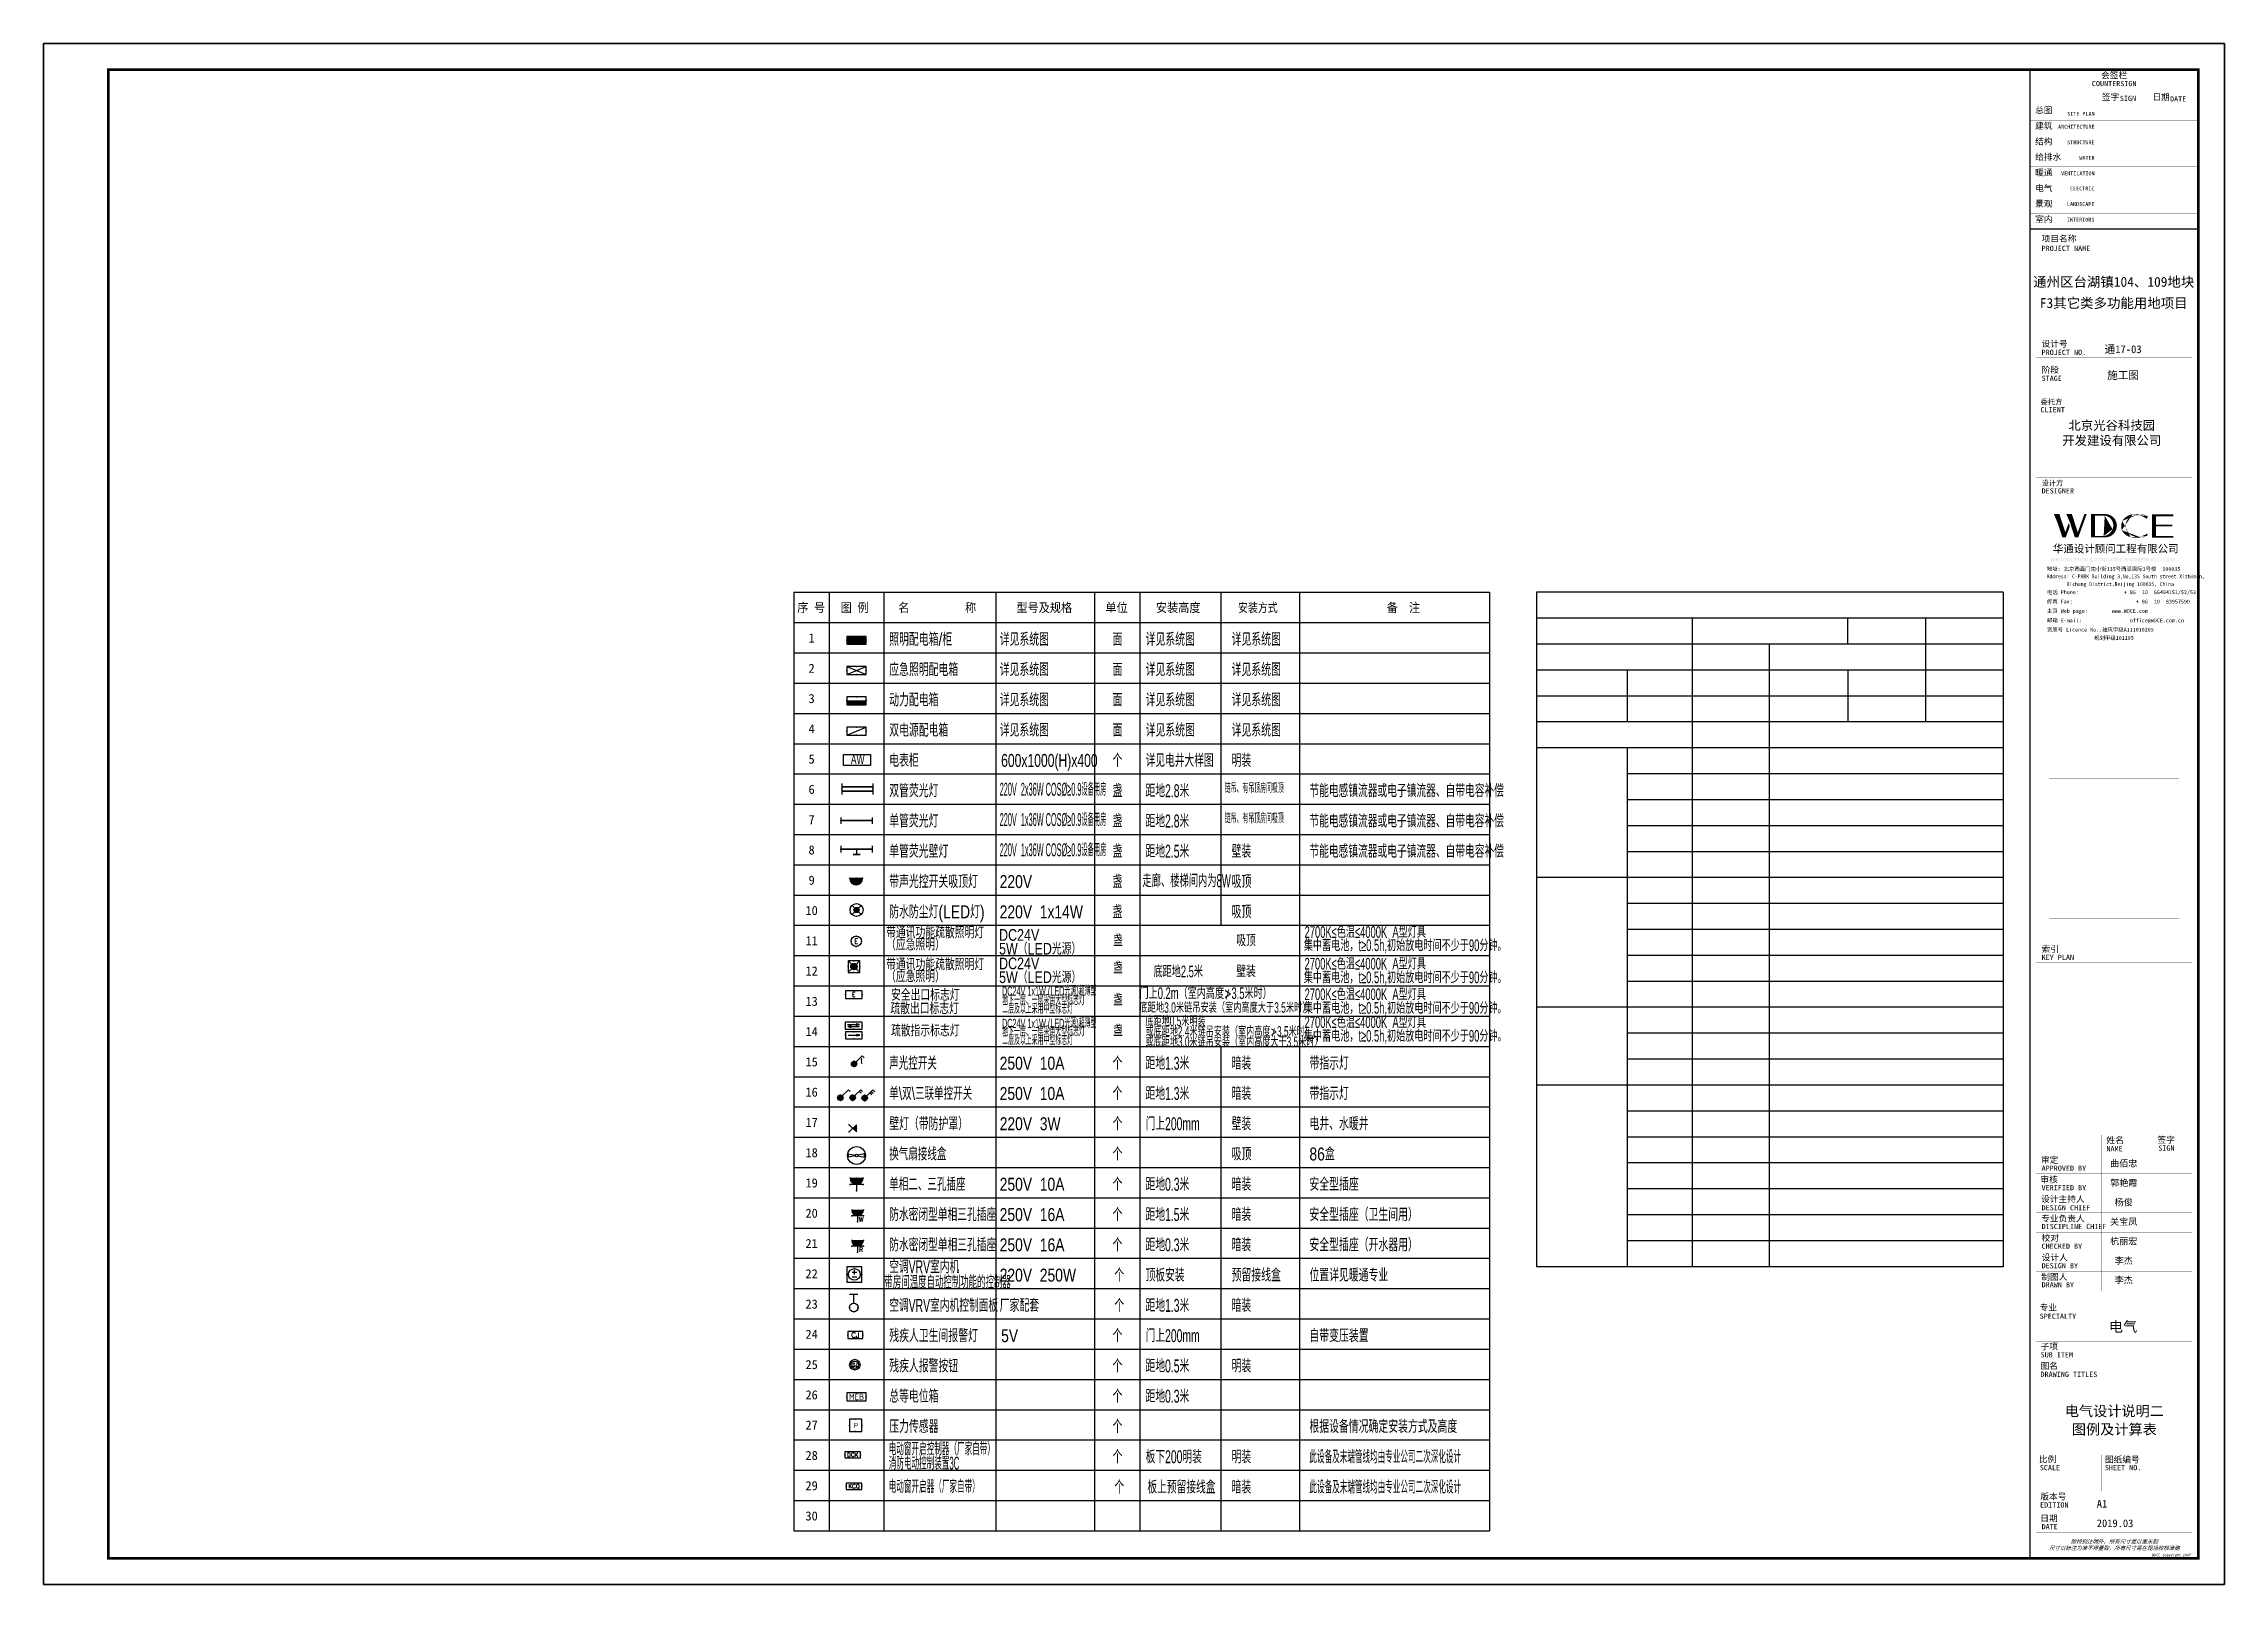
# Model space of a CAD drawing. Extents: x 337716 to 534539, y 642056 to 701458.
# Drawn here: x 450439 to 534539, y 642056 to 701456 of the extents above; entities that cross this region are included whole.
import ezdxf
from ezdxf.enums import TextEntityAlignment as Align

# ---------------------------------------------------------------- set-up
doc = ezdxf.new("R2010")
doc.units = 0
doc.header["$LTSCALE"] = 1000
doc.header["$MEASUREMENT"] = 0
doc.layers.get('0').update_dxf_attribs({"linetype": 'CONTINUOUS'})
for name, color, linetype in [('DIM-箱柜', 3, 'CONTINUOUS'), ('EQUIP-动力', 3, 'CONTINUOUS'), ('EQUIP-插座', 3, 'CONTINUOUS'), ('EQUIP-消防', 3, 'CONTINUOUS'), ('EQUIP-照明', 3, 'CONTINUOUS'), ('EQUIP-箱柜', 3, 'CONTINUOUS'), ('SHEET_LINE', 6, 'CONTINUOUS'), ('SHEET_TEXT', 7, 'CONTINUOUS'), ('TEL_TEXT', 3, 'CONTINUOUS'), ('TEL_TITLE', 7, 'CONTINUOUS'), ('WIRE-3', 7, 'CONTINUOUS'), ('字', 7, 'CONTINUOUS'), ('标注下划线', 150, 'CONTINUOUS')]:
    doc.layers.add(name, color=color, linetype=linetype)
doc.layers.add('内审要求修改2.10', color=6, linetype='CONTINUOUS', plot=False)
doc.styles.add('_COMPLEX', font='ros.shx', dxfattribs={"width": 0.6, "bigfont": 'jd.shx'})
doc.styles.add('_HZXY', font='ros.shx', dxfattribs={"width": 0.7, "bigfont": 'jd.shx'})
doc.styles.add('_TCH_LABEL', font='COMPLEX', dxfattribs={"bigfont": 'GBCBIG'})
doc.styles.add('_TEL_DIM', font='SIMPLEX', dxfattribs={"width": 0.8, "height": 3.5, "bigfont": 'HZTXT'})
doc.styles.add('COMPLEX', font='COMPLEX')
doc.styles.add('ST', font='', dxfattribs={"width": 0.7})
doc.styles.get("Standard").update_dxf_attribs({"font": 'gbenor.shx', "bigfont": 'gbcbig.shx'})
doc.styles.add('华文细黑', font='STXIHEI.TTF')
doc.styles.get('ST').set_extended_font_data('SimSun')

msp = doc.modelspace()

# ---------------------------------------------------------------- texts
at = {"layer": 'SHEET_TEXT', "style": '华文细黑'}
for tag, p in [('郭艳霞', (530657, 657660)), ('曲佰忠', (530657, 658410)), ('杨俊', (530657, 656910)), ('关宝凤', (530657, 656160)), ('杭丽宏', (530657, 655410)), ('李杰', (530657, 654660)), ('李杰', (530657, 653910))]:
    msp.add_attdef(tag, text='', height=250, dxfattribs=at).set_placement(p, align=Align.TOP_CENTER)
at = {"layer": 'TEL_TEXT', "style": '_HZXY'}
for s, height, width, p in [('照明配电箱/柜', 500, 0.8, (483049, 678238)), ('详见系统图', 500, 0.8, (487309, 678238)), ('面', 500, 0.8, (491663, 678238)), ('详见系统图', 500, 0.8, (492937, 678238)), ('详见系统图', 500, 0.8, (496253, 678238)), ('应急照明配电箱', 500, 0.8, (483049, 677071)), ('详见系统图', 500, 0.8, (487309, 677071)), ('面', 500, 0.8, (491663, 677071)), ('详见系统图', 500, 0.8, (492937, 677071)), ('详见系统图', 500, 0.8, (496253, 677071)), ('动力配电箱', 500, 0.8, (483049, 675904)), ('详见系统图', 500, 0.8, (487309, 675904)), ('面', 500, 0.8, (491663, 675904)), ('详见系统图', 500, 0.8, (492937, 675904)), ('详见系统图', 500, 0.8, (496253, 675904)), ('双电源配电箱', 500, 0.8, (483049, 674737)), ('详见系统图', 500, 0.8, (487309, 674737)), ('面', 500, 0.8, (491663, 674737)), ('详见系统图', 500, 0.8, (492937, 674737)), ('详见系统图', 500, 0.8, (496253, 674737)), ('电表柜', 500, 0.8, (483049, 673570)), ('600x1000(H)x400', 500, 0.7, (487365, 673570)), ('个', 500, 0.8, (491663, 673570)), ('详见电井大样图', 500, 0.6, (492937, 673570)), ('明装', 500, 0.8, (496253, 673570)), ('双管荧光灯', 500, 0.8, (483049, 672403)), ('220V  2x36W COS%%C≥0.9设备用房', 500, 0.37, (487309, 672459)), ('盏', 500, 0.8, (491663, 672403)), ('距地2.8米', 500, 0.6, (492937, 672403)), ('链吊、有吊顶房间吸顶', 350, 0.5, (495988, 672571)), ('节能电感镇流器或电子镇流器、自带电容补偿', 500, 0.6, (499254, 672403)), ('单管荧光灯', 500, 0.8, (483049, 671235)), ('220V  1x36W COS%%C≥0.9设备用房', 500, 0.37, (487309, 671292)), ('盏', 500, 0.8, (491663, 671235)), ('距地2.8米', 500, 0.6, (492937, 671235)), ('链吊、有吊顶房间吸顶', 350, 0.5, (495988, 671404)), ('节能电感镇流器或电子镇流器、自带电容补偿', 500, 0.6, (499254, 671235)), ('单管荧光壁灯', 500, 0.8, (483049, 670068)), ('220V  1x36W COS%%C≥0.9设备用房', 500, 0.37, (487309, 670125)), ('盏', 500, 0.8, (491663, 670068)), ('距地2.5米', 500, 0.6, (492937, 670068)), ('壁装', 500, 0.8, (496253, 670068)), ('节能电感镇流器或电子镇流器、自带电容补偿', 500, 0.6, (499254, 670068)), ('带声光控开关吸顶灯', 500, 0.8, (483049, 668901)), ('盏', 500, 0.8, (491663, 668901)), ('走廊、楼梯间内为8W', 500, 0.55, (492813, 668934)), ('220V ', 500, 0.8, (487309, 668901)), ('吸顶', 500, 0.8, (496253, 668901)), ('防水防尘灯(LED灯)', 500, 0.8, (483049, 667734)), ('220V  1x14W ', 500, 0.8, (487309, 667734)), ('盏', 500, 0.8, (491663, 667734)), ('吸顶', 500, 0.8, (496253, 667734)), ('带通讯功能疏散照明灯', 450, 0.8, (482928, 666964)), ('（应急照明）', 450, 0.8, (482928, 666496)), ('DC24V ', 450, 0.8, (487285, 666868)), ('盏', 450, 0.8, (491683, 666657)), ('吸顶', 450, 0.8, (496432, 666657)), ('集中蓄电池，t≥0.5h,初始放电时间不少于90分钟。', 450, 0.6, (499039, 666471)), ('2700K≤色温≤4000K  A型灯具', 450, 0.6, (499067, 666980)), ('带通讯功能疏散照明灯', 450, 0.8, (482928, 665734)), ('5W（LED光源）', 450, 0.8, (487285, 666337)), ('DC24V ', 450, 0.8, (487285, 665770)), ('盏', 450, 0.8, (491683, 665606)), ('2700K≤色温≤4000K  A型灯具', 450, 0.6, (499067, 665759)), ('（应急照明）', 450, 0.8, (482928, 665269)), ('5W（LED光源）', 450, 0.8, (487285, 665238)), ('底距地2.5米', 450, 0.6, (493244, 665460)), ('壁装', 450, 0.8, (496432, 665467)), ('集中蓄电池，t≥0.5h,初始放电时间不少于90分钟。', 450, 0.6, (499039, 665232)), ('疏散出口标志灯', 450, 0.8, (483091, 664036)), ('安全出口标志灯', 450, 0.8, (483116, 664556)), ('地下一层、一层采用大型标志灯', 350, 0.5, (487408, 664396)), ('DC24V 1x1W (LED光源)超薄型', 350, 0.5, (487397, 664755)), ('二层及以上采用中型标志灯', 350, 0.5, (487408, 664062)), ('盏', 450, 0.8, (491683, 664366)), ('底距地3.0米链吊安装（室内高度大于3.5米时）', 405, 0.6, (492704, 664093)), ('门上0.2m（室内高度≯3.5米时）', 450, 0.6, (492703, 664623)), ('集中蓄电池，t≥0.5h,初始放电时间不少于90分钟。', 450, 0.6, (499039, 664055)), ('2700K≤色温≤4000K  A型灯具', 450, 0.6, (499067, 664581)), ('疏散指示标志灯', 450, 0.8, (483116, 663182)), ('地下一层、一层采用大型标志灯', 350, 0.5, (487408, 663189)), ('DC24V 1x1W (LED光源)超薄型', 350, 0.5, (487397, 663510)), ('盏', 450, 0.8, (491683, 663182)), ('底距地0.5米明装', 400, 0.6, (492931, 663576)), ('或底距地2.4米链吊安装（室内高度≯3.5米时）', 400, 0.6, (492936, 663179)), ('2700K≤色温≤4000K  A型灯具', 450, 0.6, (499067, 663505)), ('二层及以上采用中型标志灯', 350, 0.5, (487408, 662854)), ('或底距地3.0米链吊安装（室内高度大于3.5米时）', 400, 0.6, (492936, 662776)), ('集中蓄电池，t≥0.5h,初始放电时间不少于90分钟。', 450, 0.6, (499039, 662979)), ('声光控开关', 500, 0.7, (483049, 661898)), ('250V  10A', 500, 0.8, (487309, 661898)), ('个', 500, 0.8, (491663, 661898)), ('距地1.3米', 500, 0.6, (492937, 661898)), ('暗装', 500, 0.8, (496253, 661898)), ('带指示灯', 500, 0.8, (499254, 661898)), ('单\\双\\三联单控开关', 500, 0.7, (483049, 660731)), ('250V  10A', 500, 0.8, (487309, 660731)), ('个', 500, 0.8, (491663, 660731)), ('距地1.3米', 500, 0.6, (492937, 660731)), ('暗装', 500, 0.8, (496253, 660731)), ('带指示灯', 500, 0.8, (499254, 660731)), ('壁灯（带防护罩）', 500, 0.8, (483049, 659564)), ('220V  3W', 500, 0.8, (487309, 659564)), ('个', 500, 0.8, (491663, 659564)), ('门上200mm', 500, 0.6, (492937, 659564)), ('壁装', 500, 0.8, (496253, 659564)), ('电井、水暖井', 500, 0.8, (499254, 659564)), ('换气扇接线盒', 500, 0.7, (483049, 658397)), ('个', 500, 0.8, (491663, 658397)), ('吸顶', 500, 0.8, (496253, 658397)), ('86盒', 500, 0.8, (499254, 658397)), ('单相二、三孔插座', 500, 0.7, (483049, 657230)), ('250V  10A', 500, 0.8, (487309, 657230)), ('个', 500, 0.8, (491663, 657230)), ('距地0.3米', 500, 0.6, (492937, 657230)), ('暗装', 500, 0.8, (496253, 657230)), ('安全型插座', 500, 0.8, (499254, 657230)), ('防水密闭型单相三孔插座', 500, 0.6, (483049, 656063)), ('250V  16A', 500, 0.8, (487309, 656063)), ('个', 500, 0.8, (491663, 656063)), ('距地1.5米', 500, 0.6, (492937, 656063)), ('暗装', 500, 0.8, (496253, 656063)), ('安全型插座（卫生间用）', 500, 0.8, (499254, 656063)), ('防水密闭型单相三孔插座', 500, 0.6, (483049, 654896)), ('250V  16A', 500, 0.8, (487309, 654896)), ('个', 500, 0.8, (491663, 654896)), ('距地0.3米', 500, 0.6, (492937, 654896)), ('暗装', 500, 0.8, (496253, 654896)), ('安全型插座（开水器用）', 500, 0.8, (499254, 654896)), ('空调VRV室内机', 500, 0.6, (483049, 654049)), ('带房间温度自动控制功能的控制器', 500, 0.5, (482862, 653460)), ('220V  250W', 500, 0.8, (487309, 653728)), ('个', 500, 0.8, (491731, 653728)), ('顶板安装', 500, 0.6, (492937, 653728)), ('预留接线盒', 500, 0.8, (496253, 653728)), ('位置详见暖通专业', 500, 0.8, (499254, 653728)), ('空调VRV室内机控制面板', 500, 0.6, (483049, 652561)), ('厂家配套', 500, 0.8, (487309, 652561)), ('个', 500, 0.8, (491731, 652561)), ('距地1.3米', 500, 0.6, (492937, 652561)), ('暗装', 500, 0.8, (496253, 652561)), ('残疾人卫生间报警灯', 500, 0.8, (483049, 651394)), ('5V', 500, 0.8, (487365, 651394)), ('个', 500, 0.8, (491663, 651394)), ('门上200mm', 500, 0.6, (492937, 651394)), ('自带变压装置', 500, 0.8, (499254, 651394)), ('残疾人报警按钮', 500, 0.8, (483049, 650227)), ('个', 500, 0.8, (491663, 650227)), ('距地0.5米', 500, 0.6, (492937, 650227)), ('明装', 500, 0.8, (496253, 650227)), ('总等电位箱', 500, 0.8, (483049, 649060)), ('个', 500, 0.8, (491663, 649060)), ('距地0.3米', 500, 0.6, (492937, 649060)), ('压力传感器', 500, 0.8, (483049, 647893)), ('个', 500, 0.8, (491663, 647893)), ('根据设备情况确定安装方式及高度', 500, 0.8, (499254, 647893)), ('电动窗开启控制器（厂家自带）', 500, 0.45, (483030, 647031)), ('消防电动控制装置3C', 500, 0.45, (483030, 646478)), ('个', 500, 0.8, (491663, 646726)), ('板下200明装', 500, 0.6, (492937, 646726)), ('明装', 500, 0.8, (496253, 646726)), ('此设备及末端管线均由专业公司二次深化设计', 500, 0.45, (499254, 646726)), ('电动窗开启器（厂家自带）', 500, 0.45, (483030, 645580)), ('个', 500, 0.8, (491731, 645558)), ('板上预留接线盒', 500, 0.6, (493006, 645558)), ('暗装', 500, 0.8, (496253, 645558)), ('此设备及末端管线均由专业公司二次深化设计', 500, 0.45, (499254, 645558))]:
    msp.add_text(s, height=height, dxfattribs=dict(at, width=width)).set_placement(p)
at = {"layer": 'TEL_TEXT', "ltscale": 2, "style": '_COMPLEX', "width": 0.7}
msp.add_text('AW', height=350, dxfattribs=at).set_placement((481570, 673682))
at = {"layer": 'WIRE-3', "color": 0, "style": 'ST'}
for s, width, p in [('序 号', 0.9, (479503, 679538)), ('图 例', 0.9, (481178, 679538)), ('名          称', 0.9, (483400, 679538)), ('型号及规格', 0.9, (487955, 679538)), ('单位', 0.9, (491390, 679538)), ('安装高度', 0.9, (493336, 679538)), ('安装方式', 0.8, (496501, 679538)), ('备  注', 0.9, (502233, 679538))]:
    msp.add_text(s, height=350, dxfattribs=dict(at, width=width)).set_placement(p)
msp.add_text('1', height=350, dxfattribs=at).set_placement((480057, 678261, 0), align=Align.BOTTOM_CENTER)
at = {"layer": 'WIRE-3', "style": 'ST'}
for s, p in [('2', (480057, 677094)), ('3', (480057, 675927)), ('4', (480057, 674760)), ('5', (480057, 673592)), ('6', (480057, 672425)), ('7', (480057, 671258)), ('8', (480057, 670091)), ('9', (480057, 668924)), ('10', (480057, 667757)), ('11', (480057, 666590)), ('12', (480057, 665423)), ('13', (480057, 664255)), ('14', (480057, 663088)), ('15', (480057, 661921)), ('16', (480057, 660754)), ('17', (480057, 659587)), ('18', (480057, 658420)), ('19', (480057, 657253)), ('20', (480057, 656085)), ('21', (480057, 654918)), ('22', (480057, 653751)), ('23', (480057, 652584)), ('24', (480057, 651417)), ('25', (480057, 650250)), ('26', (480057, 649083)), ('27', (480057, 647916)), ('28', (480057, 646748)), ('29', (480057, 645581)), ('30', (480057, 644414))]:
    msp.add_text(s, height=350, dxfattribs=at).set_placement(p, align=Align.BOTTOM_CENTER)
at = {"layer": '字', "char_height": 400, "width": 78154.16, "attachment_point": 5, "style": '华文细黑'}
for s, insert in [('电气设计说明二', (530296, 648715)), ('图例及计算表', (530296, 648011))]:
    msp.add_mtext(s, dxfattribs=dict(at, insert=insert))

# ---------------------------------------------------------------- blocks, each defined once
blk = doc.blocks.new('$equip$00002700')
for p, q in [((-0.75, 0.6), (-0.75, 0)), ((0.75, 0.6), (-0.75, 0.6)), ((-0.75, 0), (0.75, 0)), ((0.75, 0), (0.75, 0.6))]:
    blk.add_line(p, q)
at = {"const_width": 0.04}
blk.add_lwpolyline([(-0.75, 0.6), (-0.75, 0), (0.75, 0), (0.75, 0.6), (-0.75, 0.6), (-0.75, 0)], dxfattribs=at)
for p in [(-0.75, 0.3), (0, 0.6), (0, 0), (0.75, 0.3)]:
    blk.add_point(p)
at = {"color": 7}
blk.add_attdef('$TEXT$', text='', height=0.5, dxfattribs=at).set_placement((0, 0.3), align=Align.MIDDLE_CENTER)
at = {"color": 7, "style": '_TEL_DIM', "flags": 1}
for tag in ['A', 'REMARK']:
    blk.add_attdef(tag, text='', height=0.00002, dxfattribs=at).set_placement((0, 0), align=Align.MIDDLE_CENTER)
blk = doc.blocks.new('$equip$00002755')
for p, q in [((0.5, 0.5), (-0.5, 0.5)), ((-0.5, 0.5), (-0.5, -0.5)), ((0.5, -0.5), (0.5, 0.5)), ((-0.5, -0.5), (0.5, -0.5))]:
    blk.add_line(p, q)
at = {"const_width": 0.04}
blk.add_lwpolyline([(-0.5, 0.5), (0.5, 0.5), (0.5, -0.5), (-0.5, -0.5), (-0.5, 0.5), (0.5, 0.5)], dxfattribs=at)
for p in [(-0.5, 0), (0, 0.5), (0.5, 0), (-0.03, -0.5)]:
    blk.add_point(p)
at = {"color": 7}
blk.add_attdef('$TEXT$', text='', height=0.4, dxfattribs=at).set_placement((0.03, -0.01), align=Align.MIDDLE_CENTER)
at = {"color": 7, "flags": 1}
for tag, height, p in [('A', 0.00002, (0, 0)), ('B', 0.4, (0.75, -0.25))]:
    blk.add_attdef(tag, text='', height=height, dxfattribs=at).set_placement(p, align=Align.MIDDLE_CENTER)
blk = doc.blocks.new('*X1')
at = {"color": 0}
for p, q in [((-250, 33), (-83, 200)), ((-250, 68), (-118, 200)), ((-250, 104), (-154, 200)), ((-250, 139), (-189, 200)), ((-250, 174), (-224, 200)), ((-247, 0), (-47, 200)), ((-212, 0), (-12, 200)), ((-177, 0), (23, 200)), ((-141, 0), (59, 200)), ((-106, 0), (94, 200)), ((-71, 0), (129, 200)), ((-35, 0), (165, 200)), ((0, 0), (200, 200)), ((35, 0), (235, 200)), ((71, 0), (250, 179)), ((106, 0), (250, 144)), ((141, 0), (250, 109)), ((177, 0), (250, 73)), ((212, 0), (250, 38)), ((247, 0), (250, 3))]:
    blk.add_line(p, q, dxfattribs=at)
blk = doc.blocks.new('$equip$00001421')
for p, q in [((0.75, 0.6), (-0.75, 0.6)), ((-0.75, 0.6), (-0.75, 0)), ((-0.75, 0), (0.75, 0)), ((0.75, 0), (0.75, 0.6))]:
    blk.add_line(p, q)
at = {"const_width": 0.6}
blk.add_lwpolyline([(-0.75, 0.3), (0.75, 0.3)], dxfattribs=at)
for p in [(-0.75, 0.3), (0, 0.6), (0, 0), (0.75, 0.3)]:
    blk.add_point(p)
at = {"xscale": 0.00300000000061118, "yscale": 0.00300000000061118, "zscale": 0.00300000000061118}
blk.add_blockref('*X1', (0, 0), dxfattribs=at)
at = {"style": '_TCH_LABEL', "flags": 9}
blk.add_attdef('A', (0, 0), '', height=0.00002, dxfattribs=at)
blk = doc.blocks.new('$equip$00001424')
for p, q in [((-0.75, 0), (0.75, 0.6)), ((-0.75, 0.6), (0.75, 0)), ((0.75, 0.6), (-0.75, 0.6)), ((-0.75, 0.6), (-0.75, 0)), ((-0.75, 0), (0.75, 0)), ((0.75, 0), (0.75, 0.6))]:
    blk.add_line(p, q)
for p in [(-0.75, 0.3), (0, 0.6), (0, 0), (0.75, 0.3)]:
    blk.add_point(p)
at = {"style": '_TCH_LABEL', "flags": 9}
blk.add_attdef('A', (0, 0), '', height=0.00002, dxfattribs=at)
blk = doc.blocks.new('*X4')
at = {"color": 0}
for p, q in [((-250, 33), (-183, 100)), ((-250, 68), (-218, 100)), ((-247, 0), (-147, 100)), ((-212, 0), (-112, 100)), ((-177, 0), (-77, 100)), ((-141, 0), (-41, 100)), ((-106, 0), (-6, 100)), ((-71, 0), (29, 100)), ((-35, 0), (65, 100)), ((0, 0), (100, 100)), ((35, 0), (135, 100)), ((71, 0), (171, 100)), ((106, 0), (206, 100)), ((141, 0), (241, 100)), ((177, 0), (250, 73)), ((212, 0), (250, 38)), ((247, 0), (250, 3))]:
    blk.add_line(p, q, dxfattribs=at)
blk = doc.blocks.new('$equip$00001414')
for p, q in [((0.75, 0.6), (-0.75, 0.6)), ((-0.75, 0.6), (-0.75, 0)), ((-0.75, 0.3), (0.75, 0.3)), ((-0.75, 0), (0.75, 0)), ((0.75, 0), (0.75, 0.6))]:
    blk.add_line(p, q)
at = {"const_width": 0.3}
blk.add_lwpolyline([(-0.75, 0.15), (0.75, 0.15)], dxfattribs=at)
for p in [(-0.75, 0.3), (0, 0.6), (0, 0), (0.75, 0.3)]:
    blk.add_point(p)
at = {"xscale": 0.00300000000061118, "yscale": 0.00300000000061118, "zscale": 0.00300000000061118}
blk.add_blockref('*X4', (0, 0), dxfattribs=at)
at = {"style": '_TCH_LABEL', "flags": 9}
blk.add_attdef('A', (0, 0), '', height=0.00002, dxfattribs=at)
blk = doc.blocks.new('$equip$00001416')
for p, q in [((0.75, 0.6), (-0.75, 0.6)), ((-0.75, 0), (0.75, 0.6)), ((-0.75, 0.6), (-0.75, 0)), ((-0.75, 0), (0.75, 0)), ((0.75, 0), (0.75, 0.6))]:
    blk.add_line(p, q)
for p in [(-0.75, 0.3), (0, 0.6), (0, 0), (0.75, 0.3)]:
    blk.add_point(p)
at = {"style": '_TCH_LABEL', "flags": 9}
blk.add_attdef('A', (0, 0), '', height=0.00002, dxfattribs=at)
blk = doc.blocks.new('$equip$00001164')
for p, q in [((-1.2, 0.66), (-1.2, 0.16)), ((-1.2, 0.41), (1.2, 0.41)), ((0, 0.41), (0, 0)), ((0, 0), (0, 0)), ((1.2, 0.66), (1.2, 0.16))]:
    blk.add_line(p, q)
at = {"const_width": 0.14}
for points in [[(-1.2, 0.41), (1.2, 0.41)], [(-0.28, 0), (0.28, 0)]]:
    blk.add_lwpolyline(points, dxfattribs=at)
for p in [(-1.2, 0.41), (0, 0.41), (0, 0), (1.2, 0.41)]:
    blk.add_point(p)
at = {"flags": 9}
blk.add_attdef('A', (0, 0), '', height=0.00002, dxfattribs=at)
blk = doc.blocks.new('$equip$00001149')
for p, q in [((-0.35, 0.35), (0.35, -0.35)), ((0.35, 0.35), (-0.35, -0.35))]:
    blk.add_line(p, q)
for radius in [0.5, 0.2]:
    blk.add_circle((0, 0), radius)
for points in [[(-0.17, 0.1), (0.17, 0.1), (-0.2, 0), (0.2, 0)], [(-0.17, -0.1), (0.17, -0.1), (-0.2, 0), (0.2, 0)], [(-0.1, 0.17), (0.1, 0.17), (-0.17, 0.1), (0.17, 0.1)], [(0, 0.2), (0, 0.2), (-0.1, 0.17), (0.1, 0.17)], [(-0.1, -0.17), (0.1, -0.17), (-0.17, -0.1), (0.17, -0.1)], [(0, -0.2), (0, -0.2), (-0.1, -0.17), (0.1, -0.17)]]:
    blk.add_solid(points)
at = {"flags": 9}
blk.add_attdef('A', (0, 0), '', height=0.00002, dxfattribs=at)
blk = doc.blocks.new('$equip$00001964')
for p, q in [((0.15, 0.36), (0.62, 0.83)), ((0.4, 0.61), (0.54, 0.47)), ((0.51, 0.72), (0.65, 0.58)), ((0.62, 0.83), (0.77, 0.69))]:
    blk.add_line(p, q)
blk.add_circle((0, 0.21), 0.208)
for p in [(-0.21, 0.21), (0, 0.42), (0, 0), (0.21, 0.21)]:
    blk.add_point(p)
for points in [[(-0.18, 0.31), (0.18, 0.31), (-0.21, 0.21), (0.21, 0.21)], [(-0.18, 0.1), (0.18, 0.1), (-0.21, 0.21), (0.21, 0.21)], [(-0.1, 0.39), (0.1, 0.39), (-0.18, 0.31), (0.18, 0.31)], [(-0.1, 0.03), (0.1, 0.03), (-0.18, 0.1), (0.18, 0.1)], [(0, 0.42), (0, 0.42), (-0.1, 0.39), (0.1, 0.39)], [(0, 0), (0, 0), (-0.1, 0.03), (0.1, 0.03)]]:
    blk.add_solid(points)
at = {"layer": 'TEL_TEXT', "style": '_TEL_DIM', "flags": 1}
blk.add_attdef('A', text='', height=0.00002, dxfattribs=at).set_placement((0, 0), align=Align.MIDDLE_CENTER)
blk = doc.blocks.new('$equip$00001304')
for p, q in [((-0.62, -0.13), (-0.62, 0.13)), ((-0.62, 0.13), (-0.1, 0.02)), ((0.62, 0.13), (0.1, 0.02)), ((0.62, -0.13), (0.62, 0.13)), ((-0.1, -0.02), (-0.62, -0.13)), ((0.1, -0.02), (0.62, -0.13))]:
    blk.add_line(p, q)
for radius in [0.688, 0.104]:
    blk.add_circle((0, 0), radius)
at = {"flags": 9}
blk.add_attdef('A', (0, 0), '', height=0.00002, dxfattribs=at)
blk = doc.blocks.new('_LINKPT1')
blk.add_line((0, 0), (0, 0))
blk = doc.blocks.new('M_Z0')
for p, q in [((0.75, 0.6), (-0.75, 0.6)), ((-0.75, 0.6), (-0.75, 0)), ((-0.75, 0), (0.75, 0)), ((0.75, 0), (0.75, 0.6))]:
    blk.add_line(p, q)
for p in [(-0.75, 0.3), (0, 0.6), (0, 0), (0.75, 0.3)]:
    blk.add_blockref('_LINKPT1', p)
at = {"width": 0.8, "flags": 9}
blk.add_attdef('A', (0, 0), '', height=0.00003, dxfattribs=at)
blk = doc.blocks.new('WDCE Copyright200X')
at = {"const_width": 0.016}
blk.add_lwpolyline([(-10.6, 1.26, 1), (-11.4, 1.26, 1)], format="xyb", close=True, dxfattribs=at)
at = {"style": '华文细黑'}
for s, p in [('WDCE ', (-11.46, 0.5)), ('     Copyright ', (-3.51, 0.5))]:
    blk.add_text(s, height=1, dxfattribs=at).set_placement(p, align=Align.BOTTOM_RIGHT)
blk.add_text('c', height=0.6, dxfattribs=at).set_placement((-11.04, 1.35), align=Align.MIDDLE_CENTER)
blk.add_attdef('200X', text='', height=1, dxfattribs=at).set_placement((-0.45, 0.5), align=Align.BOTTOM_RIGHT)
blk = doc.blocks.new('A$C69861949')
at = {"ltscale": 0.001}
h = blk.add_hatch(color=1, dxfattribs=at)
edge = h.paths.add_edge_path()
edge.add_line((6.19, 4.5), (5.72, 5.69))
edge.add_line((5.72, 5.69), (4.44, 2.16))
edge.add_line((4.44, 2.16), (2.13, 9.19))
edge.add_line((2.13, 9.19), (0, 9.19))
edge.add_arc((-16.38, 0.19), 18.69, 17.58721, 28.77623, ccw=False)
edge.add_line((1.43, 5.84), (3.29, 0.2))
edge.add_line((3.29, 0.2), (4.63, 0.2))
edge.add_line((4.63, 0.2), (6.19, 4.5))
h = blk.add_hatch(color=256, dxfattribs=at)
edge = h.paths.add_edge_path()
edge.add_line((12.68, 9.16), (11.78, 9.16))
edge.add_line((11.78, 9.16), (9.25, 2.16))
edge.add_line((9.25, 2.16), (6.94, 9.19))
edge.add_line((6.94, 9.19), (4.81, 9.19))
edge.add_arc((-11.57, 0.19), 18.69, 17.58721, 28.77623, ccw=False)
edge.add_line((6.25, 5.84), (8.1, 0.2))
edge.add_line((8.1, 0.2), (9.45, 0.2))
edge.add_line((9.45, 0.2), (12.68, 9.16))
h = blk.add_hatch(color=256, dxfattribs=at)
edge = h.paths.add_edge_path(flags=16)
edge.add_line((15.83, 8.57), (19.63, 8.57))
edge.add_arc((19.17, 4.82), 3.78, -23.14183, 82.94423, ccw=False)
edge.add_arc((18.56, 5.02), 4.42, 278.68499, 337.52631, ccw=False)
edge.add_line((19.22, 0.65), (15.83, 0.65))
edge.add_line((15.83, 0.65), (15.83, 8.57))
edge = h.paths.add_edge_path()
edge.add_line((19.82, 9.18), (14.31, 9.18))
edge.add_line((14.31, 9.18), (14.31, 0.18))
edge.add_line((14.31, 0.18), (19.82, 0.18))
edge.add_arc((19.82, 4.68), 4.5, 270, 450)
h = blk.add_hatch(color=256, dxfattribs=at)
edge = h.paths.add_edge_path()
edge.add_arc((32.12, 5.29), 4.85, 246.03927, 272.69016)
edge.add_arc((32.04, 6.93), 6.49, 272.70718, 286.02076)
edge.add_arc((32.38, 6.77), 6.25, 283.4194, 305.53004)
edge.add_line((36.01, 1.68), (36.01, 0.69))
edge.add_arc((32.99, 7.2), 7.17, 276.4266, 294.9218, ccw=False)
edge.add_arc((32.35, 12.88), 12.89, 257.71776, 276.4266, ccw=False)
edge.add_arc((30.66, 5.12), 4.95, 205.78561, 257.71776, ccw=False)
edge.add_arc((31.4, 4.47), 5.41, 157.62793, 196.11384, ccw=False)
edge.add_arc((31.4, 3.21), 6.01, 98.7561, 146.4478, ccw=False)
edge.add_arc((31.98, -1.34), 10.59, 83.99714, 98.11605, ccw=False)
edge.add_arc((32.42, 0.85), 8.38, 63.15797, 85.43526, ccw=False)
edge.add_line((36.21, 8.32), (35.86, 7.28))
edge.add_arc((31.06, 1.12), 7.81, 52.02624, 73.21555)
edge.add_arc((32.2, 4.92), 3.84, 73.21555, 96.60398)
edge.add_arc((32.39, 3.31), 5.47, 96.60398, 125.54997)
edge.add_arc((31.35, 4.76), 3.68, 125.54997, 164.03)
edge.add_arc((31.71, 4.66), 4.06, 164.03, 213.62566)
edge.add_arc((31.98, 4.83), 4.37, 213.62566, 245.27195)
blk.add_hatch(color=256, dxfattribs=at).paths.add_polyline_path([(45.65, 5.06), (39.44, 5.06), (39.44, 8.3), (46.09, 8.3), (46.09, 9.01), (37.82, 9.01), (37.82, 0), (46.09, 0), (46.09, 0.7), (39.44, 0.7), (39.44, 4.41), (45.65, 4.41)])
blk = doc.blocks.new('A$C51FB5BAD')
at = {"layer": 'SHEET_TEXT'}
h = blk.add_hatch(color=256, dxfattribs=at)
h.paths.add_polyline_path([(-886, -18950), (-883, -18943), (-875, -18940), (-867, -18943), (-864, -18950), (-867, -18958), (-875, -18961), (-883, -18958)])
h.paths.add_polyline_path([(-994, -18829), (-1021, -18829), (-1021, -18959), (-980, -18959), (-972, -18959), (-959, -18957), (-949, -18955), (-941, -18951), (-1009, -18947), (-1009, -18842), (-999, -18842), (-943, -18838), (-954, -18833), (-959, -18832), (-968, -18830), (-980, -18829)])
h.paths.add_polyline_path([(-943, -18838), (-999, -18842), (-997, -18842), (-984, -18842), (-973, -18843), (-964, -18844), (-963, -18844), (-952, -18848), (-943, -18854), (-943, -18854), (-935, -18862), (-930, -18872), (-929, -18874), (-926, -18884), (-925, -18896), (-925, -18896), (-926, -18908), (-929, -18918), (-934, -18927), (-941, -18935), (-949, -18941), (-959, -18944), (-960, -18944), (-968, -18946), (-980, -18946), (-994, -18947), (-1009, -18947), (-941, -18951), (-933, -18946), (-926, -18938), (-919, -18929), (-919, -18928), (-915, -18918), (-913, -18907), (-912, -18896), (-912, -18889), (-914, -18878), (-917, -18868), (-918, -18864), (-924, -18854), (-931, -18846), (-934, -18844)])
h.paths.add_polyline_path([(-1040, -18829), (-1111, -18829), (-1111, -18842), (-1082, -18842), (-1082, -18959), (-1069, -18959), (-1069, -18842), (-1040, -18842)])
h.paths.add_polyline_path([(-1168, -18829), (-1181, -18829), (-1181, -18959), (-1118, -18959), (-1118, -18946), (-1168, -18946)])
h.paths.add_polyline_path([(-1221, -18935), (-1209, -18941), (-1227, -18974), (-1236, -18970)])
h.paths.add_polyline_path([(-1281, -18950), (-1277, -18943), (-1270, -18940), (-1262, -18943), (-1259, -18950), (-1262, -18958), (-1270, -18961), (-1277, -18958)])
h.paths.add_polyline_path([(-1377, -18826), (-1378, -18826), (-1390, -18827), (-1400, -18830), (-1410, -18835), (-1412, -18836), (-1376, -18838), (-1365, -18839), (-1355, -18842), (-1346, -18848), (-1337, -18855), (-1330, -18863), (-1325, -18872), (-1322, -18883), (-1321, -18894), (-1321, -18894), (-1322, -18906), (-1325, -18916), (-1330, -18925), (-1337, -18934), (-1345, -18941), (-1354, -18946), (-1365, -18949), (-1376, -18949), (-1339, -18952), (-1330, -18945), (-1323, -18938), (-1316, -18928), (-1315, -18926), (-1311, -18916), (-1308, -18905), (-1307, -18894), (-1307, -18891), (-1309, -18880), (-1312, -18870), (-1316, -18860), (-1318, -18857), (-1324, -18849), (-1332, -18841), (-1341, -18835), (-1344, -18833), (-1354, -18829), (-1365, -18827)])
h.paths.add_polyline_path([(-1412, -18836), (-1421, -18843), (-1429, -18851), (-1435, -18860), (-1436, -18862), (-1441, -18873), (-1443, -18883), (-1444, -18895), (-1444, -18897), (-1443, -18908), (-1440, -18919), (-1435, -18929), (-1434, -18930), (-1427, -18939), (-1419, -18947), (-1410, -18953), (-1407, -18954), (-1397, -18959), (-1387, -18961), (-1375, -18962), (-1373, -18962), (-1362, -18961), (-1351, -18958), (-1341, -18953), (-1339, -18952), (-1376, -18949), (-1386, -18949), (-1396, -18946), (-1406, -18941), (-1414, -18933), (-1421, -18925), (-1426, -18916), (-1429, -18906), (-1431, -18895), (-1431, -18894), (-1429, -18883), (-1426, -18873), (-1422, -18863), (-1415, -18855), (-1407, -18848), (-1398, -18843), (-1387, -18840), (-1376, -18838)])
h.paths.add_polyline_path([(-1521, -18826), (-1525, -18826), (-1536, -18827), (-1547, -18830), (-1557, -18835), (-1559, -18836), (-1521, -18838), (-1511, -18839), (-1500, -18842), (-1491, -18846), (-1482, -18853), (-1474, -18861), (-1464, -18853), (-1471, -18846), (-1479, -18839), (-1489, -18833), (-1499, -18829), (-1510, -18827)])
h.paths.add_polyline_path([(-1559, -18836), (-1568, -18842), (-1576, -18850), (-1582, -18859), (-1583, -18861), (-1588, -18871), (-1590, -18882), (-1591, -18893), (-1590, -18905), (-1588, -18915), (-1584, -18925), (-1579, -18934), (-1571, -18943), (-1571, -18943), (-1563, -18950), (-1520, -18950), (-1521, -18950), (-1533, -18949), (-1543, -18946), (-1553, -18941), (-1561, -18934), (-1561, -18934), (-1568, -18925), (-1574, -18916), (-1576, -18906), (-1577, -18894), (-1577, -18894), (-1576, -18883), (-1573, -18873), (-1568, -18863), (-1561, -18855), (-1560, -18855), (-1552, -18848), (-1542, -18843), (-1532, -18840), (-1521, -18838)])
h.paths.add_polyline_path([(-1474, -18929), (-1481, -18935), (-1489, -18941), (-1499, -18946), (-1509, -18949), (-1520, -18950), (-1563, -18950), (-1554, -18955), (-1544, -18959), (-1533, -18961), (-1521, -18962), (-1510, -18961), (-1499, -18959), (-1489, -18955), (-1481, -18951), (-1472, -18945), (-1464, -18936)])
h.paths.add_polyline_path([(-1713, -18826), (-1715, -18826), (-1727, -18827), (-1737, -18829), (-1747, -18833), (-1756, -18839), (-1764, -18846), (-1770, -18853), (-1776, -18862), (-1781, -18872), (-1783, -18883), (-1784, -18894), (-1784, -18903), (-1781, -18914), (-1777, -18924), (-1771, -18933), (-1764, -18942), (-1761, -18944), (-1753, -18951), (-1711, -18950), (-1714, -18950), (-1725, -18948), (-1735, -18945), (-1745, -18940), (-1753, -18933), (-1754, -18933), (-1761, -18924), (-1766, -18914), (-1769, -18904), (-1770, -18893), (-1770, -18887), (-1768, -18876), (-1763, -18866), (-1759, -18860), (-1751, -18852), (-1741, -18846), (-1734, -18843), (-1723, -18840), (-1712, -18839), (-1672, -18837), (-1681, -18832), (-1692, -18829), (-1702, -18827)])
h.paths.add_polyline_path([(-1672, -18837), (-1712, -18839), (-1709, -18839), (-1698, -18841), (-1687, -18844), (-1681, -18847), (-1672, -18853), (-1663, -18860), (-1654, -18851), (-1654, -18851), (-1663, -18843)])
h.paths.add_polyline_path([(-1646, -18897), (-1702, -18897), (-1702, -18909), (-1660, -18909), (-1661, -18911), (-1664, -18922), (-1669, -18931), (-1677, -18939), (-1679, -18941), (-1689, -18946), (-1699, -18949), (-1711, -18950), (-1753, -18951), (-1744, -18956), (-1734, -18959), (-1723, -18961), (-1711, -18962), (-1703, -18962), (-1692, -18960), (-1681, -18957), (-1672, -18951), (-1664, -18945), (-1659, -18938), (-1653, -18930), (-1649, -18920), (-1647, -18909)])
h.paths.add_polyline_path([(-1918, -18829), (-1908, -18861), (-1822, -18959), (-1832, -18929)])
h.paths.add_polyline_path([(-1918, -18829), (-1921, -18829), (-1921, -18959), (-1908, -18959), (-1908, -18861)])
h.paths.add_polyline_path([(-1819, -18829), (-1832, -18829), (-1832, -18929), (-1822, -18959), (-1819, -18959)])
h.paths.add_polyline_path([(-1964, -18829), (-1951, -18829), (-1951, -18959), (-1964, -18959)])
h.paths.add_polyline_path([(-2045, -18829), (-2071, -18829), (-2071, -18959), (-2058, -18959), (-2058, -18899), (-2051, -18899), (-2020, -18898), (-2010, -18895), (-2002, -18890), (-2058, -18886), (-2058, -18842), (-2035, -18842), (-2002, -18837), (-2005, -18835), (-2016, -18831), (-2021, -18830), (-2031, -18829)])
h.paths.add_polyline_path([(-2002, -18837), (-2035, -18842), (-2032, -18842), (-2020, -18843), (-2011, -18847), (-2006, -18853), (-2004, -18864), (-2005, -18873), (-2011, -18881), (-2013, -18882), (-2023, -18885), (-2036, -18886), (-2058, -18886), (-2002, -18890), (-1996, -18884), (-1991, -18875), (-1990, -18864), (-1990, -18859), (-1993, -18849), (-1995, -18846)])
h.paths.add_polyline_path([(-2020, -18898), (-2051, -18899), (-2035, -18899), (-2032, -18899)], flags=17)
h.paths.add_polyline_path([(-2051, -18899), (-2004, -18959), (-1988, -18959), (-2035, -18899)])
h.paths.add_polyline_path([(-2094, -18829), (-2169, -18829), (-2169, -18959), (-2095, -18959), (-2095, -18946), (-2156, -18946), (-2156, -18895), (-2095, -18895), (-2095, -18882), (-2156, -18882), (-2156, -18842), (-2094, -18842)])
h.paths.add_polyline_path([(-2191, -18829), (-2265, -18829), (-2265, -18959), (-2192, -18959), (-2192, -18946), (-2252, -18946), (-2252, -18895), (-2192, -18895), (-2192, -18882), (-2252, -18882), (-2252, -18842), (-2191, -18842)])
h.paths.add_polyline_path([(-2396, -18829), (-2386, -18861), (-2300, -18959), (-2310, -18929)])
h.paths.add_polyline_path([(-2396, -18829), (-2399, -18829), (-2399, -18959), (-2386, -18959), (-2386, -18861)])
h.paths.add_polyline_path([(-2297, -18829), (-2310, -18829), (-2310, -18929), (-2300, -18959), (-2297, -18959)])
h.paths.add_polyline_path([(-2442, -18829), (-2429, -18829), (-2429, -18959), (-2442, -18959)])
h.paths.add_polyline_path([(-2523, -18826), (-2525, -18826), (-2536, -18827), (-2547, -18829), (-2557, -18833), (-2566, -18839), (-2574, -18846), (-2580, -18853), (-2586, -18862), (-2590, -18872), (-2593, -18883), (-2594, -18894), (-2593, -18903), (-2591, -18914), (-2587, -18924), (-2581, -18933), (-2574, -18942), (-2571, -18944), (-2563, -18951), (-2520, -18950), (-2524, -18950), (-2535, -18948), (-2545, -18945), (-2554, -18940), (-2563, -18933), (-2563, -18933), (-2571, -18924), (-2576, -18914), (-2579, -18904), (-2580, -18893), (-2580, -18887), (-2577, -18876), (-2572, -18866), (-2568, -18860), (-2560, -18852), (-2551, -18846), (-2544, -18843), (-2533, -18840), (-2522, -18839), (-2482, -18837), (-2491, -18832), (-2501, -18829), (-2512, -18827)])
h.paths.add_polyline_path([(-2482, -18837), (-2522, -18839), (-2519, -18839), (-2508, -18841), (-2497, -18844), (-2491, -18847), (-2482, -18853), (-2473, -18860), (-2463, -18851), (-2463, -18851), (-2472, -18843)])
h.paths.add_polyline_path([(-2455, -18897), (-2511, -18897), (-2511, -18909), (-2470, -18909), (-2470, -18911), (-2474, -18922), (-2479, -18931), (-2487, -18939), (-2489, -18941), (-2498, -18946), (-2509, -18949), (-2520, -18950), (-2563, -18951), (-2554, -18956), (-2544, -18959), (-2533, -18961), (-2521, -18962), (-2513, -18962), (-2501, -18960), (-2491, -18957), (-2482, -18951), (-2474, -18945), (-2468, -18938), (-2463, -18930), (-2459, -18920), (-2456, -18909)])
h.paths.add_polyline_path([(-2728, -18829), (-2718, -18861), (-2632, -18959), (-2642, -18929)])
h.paths.add_polyline_path([(-2728, -18829), (-2731, -18829), (-2731, -18959), (-2718, -18959), (-2718, -18861)])
h.paths.add_polyline_path([(-2629, -18829), (-2642, -18829), (-2642, -18929), (-2632, -18959), (-2629, -18959)])
h.paths.add_polyline_path([(-2753, -18829), (-2828, -18829), (-2828, -18959), (-2754, -18959), (-2754, -18946), (-2815, -18946), (-2815, -18895), (-2754, -18895), (-2754, -18882), (-2815, -18882), (-2815, -18842), (-2753, -18842)])
h.paths.add_polyline_path([(-2956, -18826), (-2958, -18826), (-2969, -18827), (-2980, -18829), (-2990, -18833), (-2999, -18839), (-3007, -18846), (-3013, -18853), (-3019, -18862), (-3023, -18872), (-3026, -18883), (-3027, -18894), (-3026, -18903), (-3024, -18914), (-3020, -18924), (-3014, -18933), (-3007, -18942), (-3004, -18944), (-2996, -18951), (-2953, -18950), (-2957, -18950), (-2968, -18948), (-2978, -18945), (-2988, -18940), (-2996, -18933), (-2996, -18933), (-3004, -18924), (-3009, -18914), (-3012, -18904), (-3013, -18893), (-3013, -18887), (-3010, -18876), (-3005, -18866), (-3001, -18860), (-2994, -18852), (-2984, -18846), (-2977, -18843), (-2966, -18840), (-2955, -18839), (-2915, -18837), (-2924, -18832), (-2934, -18829), (-2945, -18827)])
h.paths.add_polyline_path([(-2915, -18837), (-2955, -18839), (-2952, -18839), (-2941, -18841), (-2930, -18844), (-2924, -18847), (-2915, -18853), (-2906, -18860), (-2896, -18851), (-2897, -18851), (-2905, -18843)])
h.paths.add_polyline_path([(-2888, -18897), (-2945, -18897), (-2945, -18909), (-2903, -18909), (-2903, -18911), (-2907, -18922), (-2912, -18931), (-2920, -18939), (-2922, -18941), (-2932, -18946), (-2942, -18949), (-2953, -18950), (-2996, -18951), (-2987, -18956), (-2977, -18959), (-2966, -18961), (-2954, -18962), (-2946, -18962), (-2934, -18960), (-2924, -18957), (-2915, -18951), (-2907, -18945), (-2901, -18938), (-2896, -18930), (-2892, -18920), (-2889, -18909)])
h.paths.add_polyline_path([(-3161, -18829), (-3151, -18861), (-3065, -18959), (-3075, -18929)])
h.paths.add_polyline_path([(-3161, -18829), (-3164, -18829), (-3164, -18959), (-3151, -18959), (-3151, -18861)])
h.paths.add_polyline_path([(-3062, -18829), (-3075, -18829), (-3075, -18929), (-3065, -18959), (-3062, -18959)])
h.paths.add_polyline_path([(-3207, -18829), (-3194, -18829), (-3194, -18959), (-3207, -18959)])
h.paths.add_polyline_path([(-3224, -18829), (-3295, -18829), (-3295, -18842), (-3266, -18842), (-3266, -18959), (-3253, -18959), (-3253, -18842), (-3224, -18842)])
h.paths.add_polyline_path([(-3352, -18829), (-3365, -18829), (-3365, -18959), (-3302, -18959), (-3302, -18946), (-3352, -18946)])
h.paths.add_polyline_path([(-3398, -18829), (-3410, -18829), (-3410, -18907), (-3411, -18919), (-3412, -18928), (-3412, -18929), (-3417, -18939), (-3418, -18940), (-3427, -18947), (-3429, -18948), (-3440, -18950), (-3468, -18953), (-3459, -18959), (-3450, -18961), (-3439, -18962), (-3436, -18962), (-3425, -18960), (-3415, -18955), (-3415, -18955), (-3407, -18947), (-3401, -18938), (-3400, -18931), (-3398, -18921), (-3398, -18907)])
h.paths.add_polyline_path([(-3470, -18829), (-3483, -18829), (-3483, -18907), (-3483, -18914), (-3482, -18926), (-3481, -18935), (-3479, -18939), (-3473, -18949), (-3468, -18953), (-3440, -18950), (-3444, -18950), (-3455, -18946), (-3457, -18945), (-3465, -18937), (-3466, -18936), (-3470, -18926), (-3470, -18920), (-3470, -18907)])
h.paths.add_polyline_path([(-3547, -18826), (-3550, -18826), (-3561, -18829), (-3570, -18835), (-3571, -18836), (-3577, -18845), (-3579, -18856), (-3579, -18857), (-3576, -18868), (-3576, -18870), (-3569, -18879), (-3569, -18879), (-3562, -18885), (-3552, -18894), (-3546, -18898), (-3537, -18906), (-3531, -18912), (-3528, -18917), (-3525, -18927), (-3526, -18934), (-3532, -18943), (-3538, -18947), (-3549, -18949), (-3575, -18951), (-3567, -18957), (-3558, -18961), (-3547, -18962), (-3541, -18962), (-3531, -18958), (-3522, -18952), (-3518, -18947), (-3513, -18938), (-3511, -18927), (-3513, -18917), (-3518, -18907), (-3523, -18901), (-3530, -18894), (-3540, -18886), (-3545, -18882), (-3555, -18874), (-3561, -18868), (-3562, -18866), (-3565, -18856), (-3565, -18853), (-3560, -18844), (-3558, -18842), (-3548, -18839), (-3521, -18838), (-3529, -18831), (-3536, -18828)])
h.paths.add_polyline_path([(-3521, -18838), (-3548, -18839), (-3544, -18840), (-3534, -18844), (-3531, -18846), (-3524, -18855), (-3513, -18847)], flags=17)
h.paths.add_polyline_path([(-3576, -18928), (-3587, -18935), (-3582, -18943), (-3575, -18951), (-3549, -18949), (-3552, -18949), (-3561, -18946), (-3569, -18939)])
h.paths.add_polyline_path([(-3704, -18829), (-3694, -18861), (-3608, -18959), (-3618, -18929)])
h.paths.add_polyline_path([(-3704, -18829), (-3707, -18829), (-3707, -18959), (-3694, -18959), (-3694, -18861)])
h.paths.add_polyline_path([(-3605, -18829), (-3618, -18829), (-3618, -18929), (-3608, -18959), (-3605, -18959)])
h.paths.add_polyline_path([(-3802, -18826), (-3804, -18826), (-3815, -18827), (-3826, -18830), (-3836, -18835), (-3838, -18836), (-3802, -18838), (-3791, -18839), (-3781, -18842), (-3772, -18848), (-3763, -18855), (-3756, -18863), (-3751, -18872), (-3748, -18883), (-3747, -18894), (-3747, -18894), (-3748, -18906), (-3751, -18916), (-3756, -18925), (-3763, -18934), (-3771, -18941), (-3780, -18946), (-3791, -18949), (-3802, -18949), (-3765, -18952), (-3756, -18945), (-3748, -18938), (-3742, -18928), (-3741, -18926), (-3737, -18916), (-3734, -18905), (-3733, -18894), (-3733, -18891), (-3734, -18880), (-3737, -18870), (-3742, -18860), (-3743, -18857), (-3750, -18849), (-3758, -18841), (-3767, -18835), (-3770, -18833), (-3780, -18829), (-3791, -18827)])
h.paths.add_polyline_path([(-3838, -18836), (-3847, -18843), (-3855, -18851), (-3861, -18860), (-3862, -18862), (-3866, -18873), (-3869, -18883), (-3870, -18895), (-3870, -18897), (-3869, -18908), (-3866, -18919), (-3861, -18929), (-3860, -18930), (-3853, -18939), (-3845, -18947), (-3836, -18953), (-3833, -18954), (-3823, -18959), (-3813, -18961), (-3801, -18962), (-3799, -18962), (-3788, -18961), (-3777, -18958), (-3767, -18953), (-3765, -18952), (-3802, -18949), (-3812, -18949), (-3822, -18946), (-3832, -18941), (-3840, -18933), (-3847, -18925), (-3852, -18916), (-3855, -18906), (-3856, -18895), (-3856, -18894), (-3855, -18883), (-3852, -18873), (-3848, -18863), (-3841, -18855), (-3833, -18848), (-3823, -18843), (-3813, -18840), (-3802, -18838)])
h.paths.add_polyline_path([(-3947, -18826), (-3951, -18826), (-3962, -18827), (-3973, -18830), (-3983, -18835), (-3985, -18836), (-3947, -18838), (-3937, -18839), (-3926, -18842), (-3917, -18846), (-3908, -18853), (-3900, -18861), (-3890, -18853), (-3896, -18846), (-3905, -18839), (-3915, -18833), (-3925, -18829), (-3936, -18827)])
h.paths.add_polyline_path([(-3985, -18836), (-3994, -18842), (-4001, -18850), (-4008, -18859), (-4009, -18861), (-4014, -18871), (-4016, -18882), (-4017, -18893), (-4016, -18905), (-4014, -18915), (-4010, -18925), (-4004, -18934), (-3997, -18943), (-3997, -18943), (-3989, -18950), (-3946, -18950), (-3947, -18950), (-3959, -18949), (-3969, -18946), (-3979, -18941), (-3987, -18934), (-3987, -18934), (-3994, -18925), (-3999, -18916), (-4002, -18906), (-4003, -18894), (-4003, -18894), (-4002, -18883), (-3999, -18873), (-3994, -18863), (-3987, -18855), (-3986, -18855), (-3978, -18848), (-3968, -18843), (-3958, -18840), (-3947, -18838)])
h.paths.add_polyline_path([(-3900, -18929), (-3907, -18935), (-3915, -18941), (-3925, -18946), (-3935, -18949), (-3946, -18950), (-3989, -18950), (-3980, -18955), (-3969, -18959), (-3959, -18961), (-3947, -18962), (-3936, -18961), (-3925, -18959), (-3915, -18955), (-3907, -18951), (-3898, -18945), (-3890, -18936)])
h.paths.add_polyline_path([(-4149, -18834), (-4150, -18834), (-4161, -18836), (-4170, -18840), (-4176, -18847), (-4179, -18857), (-4179, -18859), (-4175, -18870), (-4175, -18870), (-4170, -18878), (-4162, -18888), (-4170, -18894), (-4153, -18898), (-4120, -18933), (-4124, -18935), (-4134, -18942), (-4142, -18946), (-4148, -18948), (-4158, -18950), (-4184, -18954), (-4181, -18956), (-4171, -18961), (-4160, -18962), (-4160, -18962), (-4148, -18961), (-4138, -18958), (-4132, -18955), (-4122, -18949), (-4111, -18942), (-4094, -18940), (-4101, -18933), (-4095, -18928), (-4111, -18924), (-4144, -18890), (-4140, -18887), (-4152, -18881), (-4156, -18875), (-4163, -18865), (-4166, -18858), (-4161, -18849), (-4160, -18849), (-4150, -18846), (-4129, -18841), (-4129, -18841), (-4138, -18836)])
h.paths.add_polyline_path([(-4129, -18841), (-4150, -18846), (-4149, -18846), (-4139, -18849), (-4134, -18857), (-4135, -18863), (-4141, -18871), (-4152, -18881), (-4140, -18887), (-4131, -18879), (-4125, -18871), (-4123, -18868), (-4121, -18857), (-4122, -18850)], flags=17)
h.paths.add_polyline_path([(-4170, -18894), (-4178, -18902), (-4185, -18910), (-4186, -18912), (-4191, -18922), (-4193, -18932), (-4193, -18934), (-4190, -18945), (-4184, -18954), (-4158, -18950), (-4164, -18949), (-4174, -18944), (-4176, -18941), (-4180, -18931), (-4180, -18928), (-4175, -18918), (-4172, -18914), (-4164, -18907), (-4153, -18898)])
h.paths.add_polyline_path([(-4095, -18911), (-4101, -18916), (-4111, -18924), (-4095, -18928), (-4086, -18920)])
h.paths.add_polyline_path([(-4094, -18940), (-4111, -18942), (-4095, -18959), (-4077, -18959), (-4078, -18957), (-4087, -18948)])
h.paths.add_polyline_path([(-4369, -18829), (-4358, -18861), (-4273, -18959), (-4283, -18929)])
h.paths.add_polyline_path([(-4369, -18829), (-4372, -18829), (-4372, -18959), (-4358, -18959), (-4358, -18861)])
h.paths.add_polyline_path([(-4270, -18829), (-4283, -18829), (-4283, -18929), (-4273, -18959), (-4270, -18959)])
h.paths.add_polyline_path([(-4454, -18826), (-4456, -18826), (-4468, -18827), (-4479, -18829), (-4489, -18833), (-4497, -18839), (-4506, -18846), (-4512, -18853), (-4518, -18862), (-4522, -18872), (-4525, -18883), (-4526, -18894), (-4525, -18903), (-4523, -18914), (-4518, -18924), (-4513, -18933), (-4505, -18942), (-4503, -18944), (-4495, -18951), (-4452, -18950), (-4456, -18950), (-4467, -18948), (-4477, -18945), (-4486, -18940), (-4495, -18933), (-4495, -18933), (-4502, -18924), (-4508, -18914), (-4511, -18904), (-4512, -18893), (-4511, -18887), (-4509, -18876), (-4504, -18866), (-4500, -18860), (-4492, -18852), (-4483, -18846), (-4475, -18843), (-4465, -18840), (-4454, -18839), (-4413, -18837), (-4423, -18832), (-4433, -18829), (-4443, -18827)])
h.paths.add_polyline_path([(-4413, -18837), (-4454, -18839), (-4450, -18839), (-4440, -18841), (-4429, -18844), (-4423, -18847), (-4414, -18853), (-4405, -18860), (-4395, -18851), (-4395, -18851), (-4404, -18843)])
h.paths.add_polyline_path([(-4387, -18897), (-4443, -18897), (-4443, -18909), (-4402, -18909), (-4402, -18911), (-4405, -18922), (-4411, -18931), (-4419, -18939), (-4421, -18941), (-4430, -18946), (-4440, -18949), (-4452, -18950), (-4495, -18951), (-4486, -18956), (-4475, -18959), (-4464, -18961), (-4452, -18962), (-4444, -18962), (-4433, -18960), (-4423, -18957), (-4414, -18951), (-4406, -18945), (-4400, -18938), (-4395, -18930), (-4391, -18920), (-4388, -18909)])
h.paths.add_polyline_path([(-4572, -18829), (-4559, -18829), (-4559, -18959), (-4572, -18959)])
h.paths.add_polyline_path([(-4634, -18826), (-4637, -18826), (-4647, -18829), (-4656, -18835), (-4658, -18836), (-4663, -18845), (-4665, -18856), (-4665, -18857), (-4663, -18868), (-4662, -18870), (-4656, -18879), (-4656, -18879), (-4649, -18885), (-4638, -18894), (-4633, -18898), (-4624, -18906), (-4618, -18912), (-4614, -18917), (-4612, -18927), (-4613, -18934), (-4618, -18943), (-4625, -18947), (-4636, -18949), (-4661, -18951), (-4653, -18957), (-4644, -18961), (-4634, -18962), (-4627, -18962), (-4617, -18958), (-4608, -18952), (-4604, -18947), (-4599, -18938), (-4597, -18927), (-4599, -18917), (-4605, -18907), (-4609, -18901), (-4617, -18894), (-4627, -18886), (-4632, -18882), (-4642, -18874), (-4647, -18868), (-4649, -18866), (-4652, -18856), (-4652, -18853), (-4647, -18844), (-4645, -18842), (-4634, -18839), (-4607, -18838), (-4615, -18831), (-4623, -18828)])
h.paths.add_polyline_path([(-4607, -18838), (-4634, -18839), (-4631, -18840), (-4621, -18844), (-4618, -18846), (-4610, -18855), (-4600, -18847)], flags=17)
h.paths.add_polyline_path([(-4662, -18928), (-4673, -18935), (-4669, -18943), (-4661, -18951), (-4636, -18949), (-4639, -18949), (-4647, -18946), (-4655, -18939)])
h.paths.add_polyline_path([(-4682, -18829), (-4757, -18829), (-4757, -18959), (-4683, -18959), (-4683, -18946), (-4744, -18946), (-4744, -18895), (-4683, -18895), (-4683, -18882), (-4744, -18882), (-4744, -18842), (-4682, -18842)])
h.paths.add_polyline_path([(-4864, -18829), (-4891, -18829), (-4891, -18959), (-4850, -18959), (-4842, -18959), (-4830, -18957), (-4820, -18955), (-4811, -18951), (-4879, -18947), (-4879, -18842), (-4870, -18842), (-4813, -18838), (-4824, -18833), (-4829, -18832), (-4839, -18830), (-4850, -18829)])
h.paths.add_polyline_path([(-4813, -18838), (-4870, -18842), (-4867, -18842), (-4854, -18842), (-4843, -18843), (-4834, -18844), (-4833, -18844), (-4823, -18848), (-4813, -18854), (-4813, -18854), (-4805, -18862), (-4800, -18872), (-4799, -18874), (-4796, -18884), (-4795, -18896), (-4795, -18896), (-4796, -18908), (-4799, -18918), (-4804, -18927), (-4811, -18935), (-4819, -18941), (-4830, -18944), (-4830, -18944), (-4839, -18946), (-4850, -18946), (-4864, -18947), (-4879, -18947), (-4811, -18951), (-4804, -18946), (-4796, -18938), (-4790, -18929), (-4789, -18928), (-4785, -18918), (-4783, -18907), (-4782, -18896), (-4782, -18889), (-4784, -18878), (-4787, -18868), (-4789, -18864), (-4794, -18854), (-4801, -18846), (-4804, -18844)])
h.paths.add_polyline_path([(-5067, -18829), (-5057, -18861), (-4971, -18959), (-4981, -18929)])
h.paths.add_polyline_path([(-5067, -18829), (-5070, -18829), (-5070, -18959), (-5057, -18959), (-5057, -18861)])
h.paths.add_polyline_path([(-4968, -18829), (-4981, -18829), (-4981, -18929), (-4971, -18959), (-4968, -18959)])
h.paths.add_polyline_path([(-5165, -18826), (-5167, -18826), (-5178, -18827), (-5189, -18830), (-5199, -18835), (-5201, -18836), (-5165, -18838), (-5154, -18839), (-5144, -18842), (-5134, -18848), (-5125, -18855), (-5119, -18863), (-5114, -18872), (-5110, -18883), (-5109, -18894), (-5109, -18894), (-5110, -18906), (-5114, -18916), (-5118, -18925), (-5125, -18934), (-5133, -18941), (-5143, -18946), (-5153, -18949), (-5165, -18949), (-5128, -18952), (-5119, -18945), (-5111, -18938), (-5105, -18928), (-5104, -18926), (-5099, -18916), (-5097, -18905), (-5096, -18894), (-5096, -18891), (-5097, -18880), (-5100, -18870), (-5105, -18860), (-5106, -18857), (-5113, -18849), (-5121, -18841), (-5130, -18835), (-5133, -18833), (-5143, -18829), (-5154, -18827)])
h.paths.add_polyline_path([(-5201, -18836), (-5210, -18843), (-5217, -18851), (-5224, -18860), (-5225, -18862), (-5229, -18873), (-5232, -18883), (-5233, -18895), (-5232, -18897), (-5231, -18908), (-5228, -18919), (-5223, -18929), (-5222, -18930), (-5216, -18939), (-5208, -18947), (-5198, -18953), (-5196, -18954), (-5186, -18959), (-5175, -18961), (-5164, -18962), (-5161, -18962), (-5150, -18961), (-5140, -18958), (-5130, -18953), (-5128, -18952), (-5165, -18949), (-5175, -18949), (-5185, -18946), (-5194, -18941), (-5203, -18933), (-5210, -18925), (-5215, -18916), (-5218, -18906), (-5219, -18895), (-5219, -18894), (-5218, -18883), (-5215, -18873), (-5210, -18863), (-5203, -18855), (-5195, -18848), (-5186, -18843), (-5176, -18840), (-5165, -18838)])
h.paths.add_polyline_path([(-5246, -18829), (-5317, -18829), (-5317, -18842), (-5288, -18842), (-5288, -18959), (-5275, -18959), (-5275, -18842), (-5246, -18842)])
h.paths.add_polyline_path([(-5374, -18829), (-5387, -18829), (-5387, -18959), (-5324, -18959), (-5324, -18946), (-5374, -18946)])
h.paths.add_polyline_path([(-5468, -18824), (-5470, -18853), (-5448, -18901), (-5492, -18901), (-5442, -18915), (-5421, -18959), (-5408, -18959)])
h.paths.add_polyline_path([(-5468, -18824), (-5471, -18824), (-5532, -18959), (-5518, -18959), (-5498, -18915), (-5442, -18915), (-5492, -18901), (-5470, -18853)])
h.paths.add_polyline_path([(-5545, -18829), (-5558, -18829), (-5585, -18926), (-5585, -18962), (-5583, -18962)])
h.paths.add_polyline_path([(-5622, -18829), (-5623, -18861), (-5585, -18962), (-5585, -18926)])
h.paths.add_polyline_path([(-5622, -18829), (-5625, -18829), (-5662, -18926), (-5665, -18962), (-5663, -18962), (-5623, -18861)])
h.paths.add_polyline_path([(-5688, -18829), (-5702, -18829), (-5665, -18962), (-5662, -18926)])
at = {"layer": 'SHEET_LINE', "const_width": 50}
for points in [[(-6500, 0), (-6500, -6150), (0, -6150), (0, 0)], [(-6500, -57400), (0, -57400), (0, -6150), (-6500, -6150)]]:
    blk.add_lwpolyline(points, close=True, dxfattribs=at)
at = {"layer": 'SHEET_LINE', "const_width": 5}
for points in [[(-6500, -750), (0, -750)], [(-3914, -750), (-3914, -6150)], [(-1910, -750), (-1910, -6150)], [(-6500, -1350), (0, -1350)], [(-6500, -1950), (0, -1950)], [(-6500, -2550), (0, -2550)], [(-6500, -3150), (0, -3150)], [(-6500, -3750), (0, -3750)], [(-6500, -4350), (0, -4350)], [(-6500, -4950), (0, -4950)], [(-6500, -4950), (0, -4950)], [(-6500, -5550), (0, -5550)], [(-6500, -6150), (0, -6150)], [(-6250, -11113), (-250, -11113)], [(-6250, -12113), (-250, -12113)], [(-250, -15440), (-250, -12613), (-6250, -12613), (-6250, -15440)], [(-6250, -15440), (-250, -15440)], [(-6250, -15740), (-6250, -33443)], [(-6250, -15740), (-250, -15740)], [(-6250, -33443), (-250, -33443), (-250, -15740)], [(-5750, -22389), (-750, -22389)], [(-5750, -27343), (-750, -27343)], [(-5750, -32740), (-750, -32740)], [(-6250, -33443), (-250, -33443)], [(-6250, -34426), (-250, -34426)], [(-6250, -47074), (-250, -47074), (-250, -41074), (-6250, -41074), (-6250, -47074)], [(-3750, -41074), (-3750, -47074)], [(-2000, -41074), (-2000, -47074)], [(-6250, -41824), (-250, -41824)], [(-6250, -42574), (-250, -42574)], [(-6250, -43324), (-250, -43324)], [(-6250, -44074), (-250, -44074)], [(-6250, -44824), (-250, -44824)], [(-6250, -45574), (-250, -45574)], [(-6250, -46324), (-250, -46324)], [(-6250, -47550), (-250, -47550), (-250, -56400), (-6250, -56400), (-6250, -47550)], [(-6250, -49050), (-250, -49050)], [(-6250, -49800), (-250, -49800)], [(-6250, -53400), (-250, -53400)], [(-3750, -53400), (-3750, -54800)], [(-6250, -54800), (-250, -54800)], [(-6250, -55600), (-250, -55600)]]:
    blk.add_lwpolyline(points, dxfattribs=at)
at = {"layer": 'SHEET_TEXT', "ltscale": 0.001, "xscale": 100, "yscale": 100, "zscale": 100}
blk.add_blockref('A$C69861949', (-5578, -18053), dxfattribs=at)
at = {"layer": 'SHEET_TEXT', "xscale": 100, "yscale": 100, "zscale": 100}
blk.add_blockref('WDCE Copyright200X', (-250, -57400), dxfattribs=at).add_auto_attribs({'200X': '2007'})
at = {"layer": 'SHEET_TEXT', "style": '华文细黑'}
for s, height, p in [('COUNTERSIGN', 200, (-3250, -440)), ('会签栏', 240, (-3250, -100))]:
    blk.add_text(s, height=height, dxfattribs=at).set_placement(p, align=Align.TOP_CENTER)
for s, height, p in [('总图', 240, (-6300, -1450)), ('签字', 240, (-3722, -937)), ('SIGN', 200, (-3032, -1012)), ('日期', 240, (-1779, -942)), ('DATE', 200, (-1096, -1030)), ('建筑', 240, (-6300, -2050)), ('结构', 240, (-6300, -2650)), ('给排水', 240, (-6300, -3250)), ('暖通', 240, (-6300, -3850)), ('景观', 240, (-6300, -5050)), ('电气', 240, (-6300, -4450)), ('室内', 240, (-6300, -5650)), ('项目名称', 240, (-6050, -6400)), ('PROJECT NAME', 200, (-6050, -6792)), ('设计号', 240, (-6054, -10452)), ('PROJECT NO.', 200, (-6050, -10803)), ('阶段', 240, (-6050, -11453)), ('STAGE', 200, (-6050, -11803)), ('委托方', 200, (-6090, -12714)), ('CLIENT', 200, (-6090, -13014)), ('KEY PLAN', 200, (-6050, -34126)), ('索引', 240, (-6050, -33786)), ('姓名', 240, (-3550, -41153)), ('签字', 240, (-1581, -41143)), ('审定', 240, (-6073, -41919)), ('NAME', 200, (-3550, -41504)), ('SIGN', 200, (-1550, -41480)), ('审核', 240, (-6095, -42671)), ('APPROVED BY', 200, (-6050, -42256)), ('设计主持人', 240, (-6068, -43424)), ('VERIFIED BY', 200, (-6050, -43009)), ('专业负责人', 240, (-6067, -44174)), ('DESIGN CHIEF', 200, (-6050, -43781)), ('DISCIPLINE CHIEF', 200, (-6050, -44502)), ('校对', 240, (-6050, -44924)), ('CHECKED BY', 200, (-6050, -45263)), ('设计人', 240, (-6050, -45674)), ('DESIGN BY', 200, (-6050, -46017)), ('制图人', 240, (-6061, -46424)), ('DRAWN BY', 200, (-6050, -46750)), ('专业', 240, (-6123, -47607)), ('SPECIALTY', 200, (-6123, -47962)), ('SUB ITEM', 200, (-6088, -49450)), ('子项', 240, (-6088, -49108)), ('DRAWING TITLES', 200, (-6091, -50200)), ('图名', 240, (-6091, -49859)), ('比例', 240, (-6156, -53458)), ('SCALE', 200, (-6119, -53800)), ('SHEET NO.', 200, (-3610, -53800)), ('图纸编号', 240, (-3610, -53468)), ('版本号', 240, (-6100, -54897)), ('EDITION', 200, (-6106, -55239)), ('日期', 240, (-6100, -55732)), ('DATE', 200, (-6050, -56074))]:
    blk.add_text(s, height=height, dxfattribs=at).set_placement(p, align=Align.TOP_LEFT)
for s, p in [('SITE PLAN', (-4006, -1630)), ('ARCHITECTURE', (-4006, -2130)), ('STRUCTURE', (-4006, -2730)), ('WATER', (-4006, -3330)), ('VENTILATION', (-4006, -3930)), ('ELECTRIC', (-4014, -4511)), ('INTERIORS', (-4014, -5711)), ('LANDSCAPE', (-4014, -5111))]:
    blk.add_text(s, height=150, dxfattribs=at).set_placement(p, align=Align.TOP_RIGHT)
at = {"layer": 'SHEET_TEXT', "color": 6, "style": '华文细黑'}
for s, p in [('设计方', (-6050, -15842)), ('DESIGNER', (-6050, -16142))]:
    blk.add_text(s, height=200, dxfattribs=at).set_placement(p, align=Align.TOP_LEFT)
at = {"layer": 'SHEET_TEXT', "style": '华文细黑'}
for s, height, p in [('华通设计顾问工程有限公司', 296.23, (-5615, -18619)), ('地址: 北京西直门南小街135号西派国际3号楼  100035', 148.12, (-5844, -19325)), ('电话 Phone:               + 86  10  66494151/52/53', 148.12, (-5842, -20225)), ('传真 Fax:                     + 86  10  83957590', 148.12, (-5842, -20584)), ('主页 Web page:        www.WDCE.com', 148.12, (-5842, -20945)), ('资质号 Licence No.:建筑甲级A111010265', 148.12, (-5842, -21667)), ('邮箱 E-mail:                office@WDCE.com.cn ', 148.12, (-5842, -21312)), ('规划甲级101195', 148.1, (-4020, -21987))]:
    blk.add_text(s, height=height, dxfattribs=at).set_placement(p)
at = {"layer": 'SHEET_TEXT', "style": '华文细黑', "width": 0.9}
for s, p in [('Address: C-PARK Building 3,No,135 South street Xizhimen,', (-5853, -19614)), ('Xicheng District,Beijing 100035, China', (-5083, -19909))]:
    blk.add_text(s, height=148.12, dxfattribs=at).set_placement(p)
at = {"layer": 'SHEET_TEXT', "style": '华文细黑', "oblique": 20}
for s, p in [('尺寸以标注为准不得量取，所有尺寸需在现场校核准确', (-3250, -57000)), ('除特别注明外，所有尺寸是以毫米制', (-3250, -56750))]:
    blk.add_text(s, height=150, dxfattribs=at).set_placement(p, align=Align.MIDDLE_CENTER)
at = {"layer": '字', "style": '华文细黑'}
for s, p in [('A1', (-3921, -55441)), ('2019.03', (-3921, -56193))]:
    blk.add_text(s, height=296.2, dxfattribs=at).set_placement(p)
at = {"layer": '字', "width": 78154.16, "attachment_point": 5, "style": '华文细黑'}
for s, insert, char_height in [('通州区台湖镇104、109地块', (-3267, -8206), 380), ('F3其它类多功能用地项目', (-3267, -9023), 380), ('通17-03', (-2906, -10797), 300), ('施工图', (-2906, -11797), 300), ('北京光谷科技园\\P开发建设有限公司', (-3343, -14027), 350), ('电气', (-2908, -48482), 400)]:
    blk.add_mtext(s, dxfattribs=dict(at, insert=insert, char_height=char_height))
blk = doc.blocks.new('$equip$00001159')
for p, q in [((-1.2, 0.25), (-1.2, -0.25)), ((-1.2, 0), (1.2, 0)), ((1.2, 0.25), (1.2, -0.25))]:
    blk.add_line(p, q)
at = {"const_width": 0.14}
blk.add_lwpolyline([(-1.2, 0), (1.2, 0)], dxfattribs=at)
at = {"layer": 'EQUIP-照明'}
for p in [(-1.2, 0), (0, 0), (1.2, 0)]:
    blk.add_point(p, dxfattribs=at)
at = {"layer": 'EQUIP-照明', "flags": 9}
blk.add_attdef('A', (0, 0), '', height=0.00002, dxfattribs=at)
blk = doc.blocks.new('$equip$00001962')
for p, q in [((0.15, 0.36), (0.63, 0.83)), ((0.63, 0.83), (0.77, 0.69))]:
    blk.add_line(p, q)
blk.add_circle((0, 0.21), 0.208)
for p in [(-0.21, 0.21), (0, 0.42), (0, 0), (0.21, 0.21)]:
    blk.add_point(p)
for points in [[(-0.18, 0.31), (0.18, 0.31), (-0.21, 0.21), (0.21, 0.21)], [(-0.18, 0.1), (0.18, 0.1), (-0.21, 0.21), (0.21, 0.21)], [(-0.1, 0.39), (0.1, 0.39), (-0.18, 0.31), (0.18, 0.31)], [(-0.1, 0.03), (0.1, 0.03), (-0.18, 0.1), (0.18, 0.1)], [(0, 0.42), (0, 0.42), (-0.1, 0.39), (0.1, 0.39)], [(0, 0), (0, 0), (-0.1, 0.03), (0.1, 0.03)]]:
    blk.add_solid(points)
at = {"layer": 'TEL_TEXT', "style": '_TEL_DIM', "flags": 1}
blk.add_attdef('A', text='', height=0.00002, dxfattribs=at).set_placement((0, 0), align=Align.MIDDLE_CENTER)
blk = doc.blocks.new('$equip$00001963')
for p, q in [((0.15, 0.36), (0.62, 0.83)), ((0.51, 0.72), (0.65, 0.58)), ((0.62, 0.83), (0.77, 0.69))]:
    blk.add_line(p, q)
blk.add_circle((0, 0.21), 0.208)
for p in [(-0.21, 0.21), (0, 0.42), (0, 0), (0.21, 0.21)]:
    blk.add_point(p)
for points in [[(-0.18, 0.31), (0.18, 0.31), (-0.21, 0.21), (0.21, 0.21)], [(-0.18, 0.1), (0.18, 0.1), (-0.21, 0.21), (0.21, 0.21)], [(-0.1, 0.39), (0.1, 0.39), (-0.18, 0.31), (0.18, 0.31)], [(-0.1, 0.03), (0.1, 0.03), (-0.18, 0.1), (0.18, 0.1)], [(0, 0.42), (0, 0.42), (-0.1, 0.39), (0.1, 0.39)], [(0, 0), (0, 0), (-0.1, 0.03), (0.1, 0.03)]]:
    blk.add_solid(points)
at = {"layer": 'TEL_TEXT', "style": '_TEL_DIM', "flags": 1}
blk.add_attdef('A', text='', height=0.00002, dxfattribs=at).set_placement((0, 0), align=Align.MIDDLE_CENTER)
blk = doc.blocks.new('$equip$00001237')
for p, q in [((-0.5, 1.05), (-0.5, 1)), ((-0.5, 1), (0.5, 1)), ((0.5, 0.5), (-0.5, 0.5)), ((0, 0.5), (0, 0)), ((0.5, 1.05), (0.5, 1))]:
    blk.add_line(p, q)
blk.add_arc((0, 1), 0.5, 180, 0)
for p in [(-0.5, 0.5), (0, 1), (0, 0), (0.5, 0.5)]:
    blk.add_point(p)
for points in [[(0.43, 0.75), (-0.43, 0.75), (0.5, 1), (-0.5, 1)], [(0.25, 0.57), (-0.25, 0.57), (0.43, 0.75), (-0.43, 0.75)], [(0, 0.5), (0, 0.5), (0.25, 0.57), (-0.25, 0.57)]]:
    blk.add_solid(points)
at = {"flags": 9}
blk.add_attdef('A', (0, 0), '', height=0.00002, dxfattribs=at)
blk = doc.blocks.new('$equip_U$00000198(HT0578)')
for p, q in [((0.72, 0.66), (-0.72, 0.66)), ((-0.72, 0.66), (-0.72, 0)), ((-0.72, 0), (0.72, 0)), ((0.72, 0), (0.72, 0.66))]:
    blk.add_line(p, q)
for p in [(-0.72, 0.33), (0, 0.66), (0, 0), (0.72, 0.33)]:
    blk.add_point(p)
at = {"style": 'COMPLEX'}
blk.add_text('CJ', height=0.5, dxfattribs=at).set_placement((-0.39, 0.08))
at = {"color": 7, "style": '_TEL_DIM', "flags": 1}
blk.add_attdef('A', text='', height=0.000025, dxfattribs=at).set_placement((0, 0), align=Align.MIDDLE_CENTER)
blk = doc.blocks.new('$equip$00001231')
for radius in [0.5, 0.35]:
    blk.add_circle((0, 0), radius)
at = {"layer": 'EQUIP-照明', "flags": 9}
blk.add_attdef('A', (0, 0), '', height=0.00002, dxfattribs=at)
blk = doc.blocks.new('$equip_U$00000199(HT0578)')
for p in [(-0.5, 0.5), (0, 1), (0, 0), (0.5, 0.5)]:
    blk.add_point(p)
blk.add_blockref('$equip$00001231', (0, 0.5))
at = {"color": 7, "style": '_TEL_DIM'}
blk.add_attdef('$TEXT$', text='', height=0.3, dxfattribs=at).set_placement((0, 0.49), align=Align.MIDDLE_CENTER)
at = {"color": 7, "style": '_TEL_DIM', "flags": 1}
blk.add_attdef('A', text='', height=0.000025, dxfattribs=at).set_placement((0, 0), align=Align.MIDDLE_CENTER)
blk = doc.blocks.new('$equip$00001154')
for p, q in [((-0.28, 0.57), (0.28, 0)), ((-0.28, 0), (0.28, 0.57)), ((-0.28, 0), (0.28, 0))]:
    blk.add_line(p, q)
for p in [(-0.28, 0.57), (0, 0.28), (0, 0), (0.28, 0.57)]:
    blk.add_point(p)
blk.add_solid([(0.28, 0), (0, 0.28), (-0.28, 0)])
at = {"flags": 9}
blk.add_attdef('A', (0, 0), '', height=0.00002, dxfattribs=at)
blk = doc.blocks.new('$equip$00001764')
for p, q in [((-0.5, 1.05), (-0.5, 1)), ((-0.5, 1), (0.5, 1)), ((0.5, 0.5), (-0.5, 0.5)), ((0, 0.5), (0, 0)), ((0.5, 1.05), (0.5, 1))]:
    blk.add_line(p, q)
blk.add_arc((0, 1), 0.5, 180, 0)
for p in [(-0.5, 0.5), (0, 0), (0.5, 0.5)]:
    blk.add_point(p)
for points in [[(0.43, 0.75), (-0.43, 0.75), (0.5, 1), (-0.5, 1)], [(0.25, 0.57), (-0.25, 0.57), (0.43, 0.75), (-0.43, 0.75)], [(0, 0.5), (0, 0.5), (0.25, 0.57), (-0.25, 0.57)]]:
    blk.add_solid(points)
at = {"color": 7, "style": '_TEL_DIM'}
blk.add_attdef('$TEXT$', text='', height=0.4, dxfattribs=at).set_placement((0.3, 0.21), align=Align.MIDDLE_CENTER)
at = {"color": 7, "style": '_TEL_DIM', "flags": 1}
blk.add_attdef('A', text='', height=0.00002, dxfattribs=at).set_placement((0, 0), align=Align.MIDDLE_CENTER)
blk = doc.blocks.new('$equip$00001344')
for p, q in [((0.65, 0.65), (-0.65, 0.65)), ((-0.65, 0.65), (-0.65, -0.65)), ((-0.2, 0.2), (0.2, 0.2)), ((0, 0), (0, 0.4)), ((0.65, -0.65), (0.65, 0.65)), ((-0.65, -0.65), (0.65, -0.65)), ((-0.2, -0.2), (0.2, -0.2))]:
    blk.add_line(p, q)
blk.add_circle((0, 0), 0.5)
for p in [(-0.65, 0), (0, 0.65), (0.65, 0), (0, -0.65)]:
    blk.add_point(p)
at = {"flags": 9}
blk.add_attdef('A', (0, 0), '', height=0.00002, dxfattribs=at)
blk = doc.blocks.new('$equip$00002672')
for p, q in [((0.22, 0.89), (-0.22, 0.89)), ((0, 0.44), (0, 0.89))]:
    blk.add_line(p, q)
blk.add_circle((0, 0.22), 0.222)
for p in [(-0.22, 0.22), (0, 0.89), (0, 0), (0.22, 0.22)]:
    blk.add_point(p)
at = {"color": 7, "style": '_TEL_DIM', "flags": 1}
for tag in ['A', 'REMARK']:
    blk.add_attdef(tag, text='', height=0.00002, dxfattribs=at).set_placement((0, 0), align=Align.MIDDLE_CENTER)
blk = doc.blocks.new('$equip$00001816')
for p, q in [((0.75, 0.6), (-0.75, 0.6)), ((-0.75, 0.6), (-0.75, 0)), ((-0.75, 0), (0.75, 0)), ((0.75, 0), (0.75, 0.6))]:
    blk.add_line(p, q)
for p in [(-0.75, 0.3), (0, 0.6), (0, 0), (0.75, 0.3)]:
    blk.add_point(p)
at = {"color": 7, "style": '_TEL_DIM'}
blk.add_attdef('$TEXT$', text='', height=0.4, dxfattribs=at).set_placement((0, 0.3), align=Align.MIDDLE_CENTER)
at = {"color": 7, "style": '_TEL_DIM', "flags": 1}
blk.add_attdef('A', text='', height=0.00002, dxfattribs=at).set_placement((0, 0), align=Align.MIDDLE_CENTER)
blk = doc.blocks.new('SADF AGF AERG AER GER')
at = {"layer": 'DIM-箱柜'}
blk.add_lwpolyline([(-462150, -1228514), (-378050, -1228514), (-378050, -1287914), (-462150, -1287914)], close=True, dxfattribs=at)
blk = doc.blocks.new('A$C6873132B')
at = {"layer": 'DIM-箱柜'}
blk.add_blockref('SADF AGF AERG AER GER', (378050, 1287914), dxfattribs=at)
blk = doc.blocks.new('$equip$00001168')
blk.add_line((-0.5, 0), (0.5, 0))
blk.add_arc((0, 0), 0.5, 180, 0)
for p in [(-0.5, 0), (0, 0), (0.5, 0), (0, -0.5)]:
    blk.add_point(p)
for points in [[(0.43, -0.25), (-0.43, -0.25), (0.5, 0), (-0.5, 0)], [(0.25, -0.43), (-0.25, -0.43), (0.43, -0.25), (-0.43, -0.25)], [(0, -0.5), (0, -0.5), (0.25, -0.43), (-0.25, -0.43)]]:
    blk.add_solid(points)
at = {"flags": 9}
blk.add_attdef('A', (0, 0), '', height=0.00002, dxfattribs=at)
blk = doc.blocks.new('$equip$00001822')
for p, q in [((0.15, 0.36), (0.62, 0.83)), ((0.62, 0.83), (0.77, 0.69))]:
    blk.add_line(p, q)
blk.add_circle((0, 0.21), 0.208)
for p in [(-0.21, 0.21), (-0.02, 0), (0, 0.42), (0.21, 0.21)]:
    blk.add_point(p)
for points in [[(-0.18, 0.31), (0.18, 0.31), (-0.21, 0.21), (0.21, 0.21)], [(-0.18, 0.1), (0.18, 0.1), (-0.21, 0.21), (0.21, 0.21)], [(-0.1, 0.39), (0.1, 0.39), (-0.18, 0.31), (0.18, 0.31)], [(-0.1, 0.03), (0.1, 0.03), (-0.18, 0.1), (0.18, 0.1)], [(0, 0.42), (0, 0.42), (-0.1, 0.39), (0.1, 0.39)], [(0, 0), (0, 0), (-0.1, 0.03), (0.1, 0.03)]]:
    blk.add_solid(points)
at = {"color": 7, "style": '_TEL_DIM'}
blk.add_attdef('$TEXT$', text='', height=0.4, dxfattribs=at).set_placement((0.58, 0.46), align=Align.MIDDLE_CENTER)
at = {"color": 7, "style": '_TEL_DIM', "flags": 1}
blk.add_attdef('A', text='', height=0.00002, dxfattribs=at).set_placement((0, 0), align=Align.MIDDLE_CENTER)
blk = doc.blocks.new('$equip$00001160')
for p, q in [((-1.2, 0.42), (-1.2, -0.42)), ((-1.2, 0.17), (1.2, 0.17)), ((1.2, 0.42), (1.2, -0.42)), ((-1.2, -0.17), (1.2, -0.17))]:
    blk.add_line(p, q)
at = {"const_width": 0.1}
for points in [[(-1.2, 0.17), (1.2, 0.17)], [(-1.2, -0.17), (1.2, -0.17)]]:
    blk.add_lwpolyline(points, dxfattribs=at)
at = {"layer": 'EQUIP-照明'}
for p in [(-1.2, 0), (0, 0.17), (1.2, 0), (0, -0.17)]:
    blk.add_point(p, dxfattribs=at)
at = {"layer": 'EQUIP-照明', "flags": 9}
blk.add_attdef('A', (0, 0), '', height=0.00002, dxfattribs=at)
blk = doc.blocks.new('$equip$00001147')
blk.add_circle((0, 0), 0.5)
at = {"flags": 9}
blk.add_attdef('A', (0, 0), '', height=0.00002, dxfattribs=at)
blk = doc.blocks.new('$equip_U$00000361(HT0578)')
for p in [(-0.5, 0), (0, 0.5), (0.5, 0), (0, -0.5)]:
    blk.add_point(p)
blk.add_blockref('$equip$00001147', (0, 0))
at = {"color": 7, "style": '_TEL_DIM'}
blk.add_attdef('$TEXT$', text='', height=0.5, dxfattribs=at).set_placement((0, 0), align=Align.MIDDLE_CENTER)
at = {"color": 7, "style": '_TEL_DIM', "flags": 1}
for tag in ['A', 'REMARK']:
    blk.add_attdef(tag, text='', height=0.000025, dxfattribs=at).set_placement((0, 0), align=Align.MIDDLE_CENTER)
blk = doc.blocks.new('$equip$00002534')
for p, q in [((-0.72, 0.66), (-0.72, 0)), ((0.72, 0.66), (-0.72, 0.66)), ((-0.72, 0), (0.72, 0)), ((0.72, 0), (0.72, 0.66))]:
    blk.add_line(p, q)
at = {"const_width": 0.02}
blk.add_lwpolyline([(-0.72, 0.66), (-0.72, 0), (0.72, 0), (0.72, 0.66), (-0.72, 0.66), (-0.72, 0)], dxfattribs=at)
for p in [(-0.72, 0.33), (0, 0.66), (0, 0), (0.72, 0.33)]:
    blk.add_point(p)
at = {"color": 7, "style": '_TEL_DIM'}
blk.add_attdef('$TEXT$', text='', height=0.4, dxfattribs=at).set_placement((0, 0.33), align=Align.MIDDLE_CENTER)
at = {"color": 7, "style": '_TEL_DIM', "flags": 1}
blk.add_attdef('A', text='', height=0.00002, dxfattribs=at).set_placement((0, 0), align=Align.MIDDLE_CENTER)
blk = doc.blocks.new('$equip$00002540')
blk.add_hatch(color=256).paths.add_polyline_path([(0.24, 0.37), (0.24, 0.23), (0.53, 0.3)])
for p, q in [((-0.72, 0.6), (-0.72, 0)), ((0.72, 0.6), (-0.72, 0.6)), ((-0.72, 0), (0.72, 0)), ((0.24, 0.37), (0.24, 0.23)), ((0.53, 0.3), (0.24, 0.37)), ((0.24, 0.23), (0.53, 0.3)), ((0.72, 0), (0.72, 0.6))]:
    blk.add_line(p, q)
at = {"color": 7}
blk.add_line((-0.48, 0.3), (0.48, 0.3), dxfattribs=at)
at = {"const_width": 0.04}
blk.add_lwpolyline([(-0.72, 0.6), (-0.72, 0), (0.72, 0), (0.72, 0.6), (-0.72, 0.6), (-0.72, 0)], dxfattribs=at)
for p in [(-0.72, 0.3), (0, 0.6), (0, 0), (0.72, 0.3)]:
    blk.add_point(p)
at = {"color": 7, "style": '_TEL_DIM', "flags": 1}
blk.add_attdef('A', text='', height=0.00002, dxfattribs=at).set_placement((0, 0), align=Align.MIDDLE_CENTER)
blk = doc.blocks.new('$equip$00002542')
h = blk.add_hatch(color=256)
h.paths.add_polyline_path([(-0.21, 0.29), (-0.5, 0.22), (-0.21, 0.22)])
h.paths.add_polyline_path([(-0.21, 0.22), (-0.5, 0.22), (-0.21, 0.15)])
h.paths.add_polyline_path([(0.21, 0.47), (0.21, 0.33), (0.5, 0.4)])
for p, q in [((-0.72, 0.6), (-0.72, 0)), ((0.72, 0.6), (-0.72, 0.6)), ((-0.72, 0), (0.72, 0)), ((-0.21, 0.29), (-0.5, 0.22)), ((-0.5, 0.22), (-0.21, 0.15)), ((-0.21, 0.15), (-0.21, 0.29)), ((0.21, 0.47), (0.21, 0.33)), ((0.5, 0.4), (0.21, 0.47)), ((0.21, 0.33), (0.5, 0.4)), ((0.72, 0), (0.72, 0.6))]:
    blk.add_line(p, q)
at = {"color": 7}
for p, q in [((-0.51, 0.4), (0.45, 0.4)), ((-0.5, 0.22), (0.51, 0.22))]:
    blk.add_line(p, q, dxfattribs=at)
blk.add_lwpolyline([(-0.72, 0.6), (-0.72, 0), (0.72, 0), (0.72, 0.6), (-0.72, 0.6), (-0.72, 0)])
for p in [(-0.72, 0.3), (0, 0.6), (0, 0), (0.72, 0.3)]:
    blk.add_point(p)
at = {"color": 7, "style": '_TEL_DIM', "flags": 1}
blk.add_attdef('A', text='', height=0.00002, dxfattribs=at).set_placement((0, 0), align=Align.MIDDLE_CENTER)
blk = doc.blocks.new('$equip$00002604')
blk.add_hatch(color=256).paths.add_polyline_path([(0.27, 0.5, 1), (-0.27, 0.5, 1)])
for p, q in [((-0.43, 0.93), (-0.19, 0.69)), ((-0.43, 0.07), (-0.19, 0.31)), ((0.19, 0.69), (0.43, 0.93)), ((0.19, 0.31), (0.43, 0.07))]:
    blk.add_line(p, q)
at = {"const_width": 0.04}
blk.add_lwpolyline([(-0.5, 1), (-0.5, 0), (0.5, 0), (0.5, 1), (-0.5, 1), (-0.5, 0)], dxfattribs=at)
blk.add_lwpolyline([(-0.5, 1), (-0.5, 0), (0.5, 0), (0.5, 1)], close=True)
blk.add_circle((0, 0.5), 0.275)
for p in [(-0.5, 0.5), (0, 1), (0, 0), (0.5, 0.5)]:
    blk.add_point(p)
at = {"color": 7, "style": '_TEL_DIM', "flags": 1}
blk.add_attdef('A', text='', height=0.000025, dxfattribs=at).set_placement((0, 0), align=Align.MIDDLE_CENTER)

# ---------------------------------------------------------------- linework, layer by layer
at = {"layer": 'TEL_TITLE'}
msp.add_lwpolyline([(450439, 642056), (534539, 642056), (534539, 701456), (450439, 701456)], close=True, dxfattribs=at)
at = {"layer": 'TEL_TITLE', "const_width": 100}
msp.add_lwpolyline([(452939, 643056), (533539, 643056), (533539, 700456), (452939, 700456)], close=True, dxfattribs=at)
at = {"layer": 'WIRE-3', "color": 0}
for p, q in [((479368, 680303), (506193, 680303)), ((479368, 680303), (479368, 644121)), ((480729, 680303), (480729, 644121)), ((482839, 680303), (482839, 644121)), ((487155, 680303), (487155, 644121)), ((490962, 680303), (490962, 644121)), ((492712, 680303), (492712, 644121)), ((495843, 680303), (495843, 667464)), ((498874, 680303), (498874, 644121)), ((506193, 680303), (506193, 644121)), ((479368, 679135), (506193, 679135)), ((479368, 677968), (506193, 677968)), ((479368, 676801), (506193, 676801)), ((479368, 675634), (506193, 675634)), ((479368, 674467), (506193, 674467)), ((479368, 673300), (506193, 673300)), ((479368, 672133), (506193, 672133)), ((479368, 670965), (506193, 670965)), ((479368, 669798), (506193, 669798)), ((479368, 668631), (506193, 668631)), ((479368, 667464), (506193, 667464)), ((479368, 666297), (506193, 666297)), ((479368, 665130), (506193, 665130)), ((479368, 663963), (506193, 663963)), ((479368, 662796), (506193, 662796)), ((495843, 662796), (495843, 644121)), ((479368, 661628), (506193, 661628)), ((479368, 660461), (506193, 660461)), ((479368, 659294), (506193, 659294)), ((479368, 658127), (506193, 658127)), ((479368, 656960), (506193, 656960)), ((479368, 655793), (506193, 655793)), ((479368, 654626), (506193, 654626)), ((479368, 653458), (506193, 653458)), ((479368, 652291), (506193, 652291)), ((479368, 651124), (506193, 651124)), ((479368, 649957), (506193, 649957)), ((479368, 648790), (506193, 648790)), ((479368, 647623), (506193, 647623)), ((479368, 646456), (506193, 646456)), ((479368, 645289), (506193, 645289)), ((479368, 644121), (506193, 644121))]:
    msp.add_line(p, q, dxfattribs=at)
at = {"layer": '标注下划线'}
for p, q in [((508013, 680303), (508013, 674303)), ((526013, 680303), (508013, 680303)), ((526013, 680303), (526013, 674303)), ((526013, 679303), (508013, 679303)), ((514013, 679303), (514013, 674303)), ((520013, 678303), (520013, 679303)), ((523013, 679303), (523013, 675303)), ((526013, 678303), (508013, 678303)), ((525713, 678303), (508513, 678303)), ((516988, 678303), (516988, 674303)), ((526013, 677303), (508013, 677303)), ((511513, 677303), (511513, 675303)), ((520013, 677303), (520013, 675303)), ((526013, 676303), (508013, 676303)), ((526013, 675303), (508013, 675303)), ((526013, 675303), (508013, 675303)), ((508013, 675303), (508013, 654303)), ((514013, 675303), (514013, 654303)), ((516988, 675303), (516988, 654303)), ((526013, 675303), (526013, 654303)), ((526013, 674303), (508013, 674303)), ((511513, 674303), (511513, 654303)), ((526013, 673303), (511513, 673303)), ((526013, 672303), (511513, 672303)), ((526013, 671303), (511513, 671303)), ((526013, 670303), (511513, 670303)), ((526013, 669303), (508013, 669303)), ((526013, 668303), (511513, 668303)), ((526013, 668303), (511513, 668303)), ((526013, 667303), (511513, 667303)), ((526013, 666303), (511513, 666303)), ((526013, 665303), (511513, 665303)), ((526013, 664303), (508013, 664303)), ((526013, 664303), (508013, 664303)), ((526013, 663303), (511513, 663303)), ((526013, 662303), (511513, 662303)), ((526013, 661303), (508013, 661303)), ((526013, 660303), (511513, 660303)), ((526013, 659303), (511513, 659303)), ((526013, 658303), (511513, 658303)), ((526013, 657303), (511513, 657303)), ((526013, 656303), (511513, 656303)), ((526013, 655303), (511513, 655303)), ((526013, 654303), (508013, 654303))]:
    msp.add_line(p, q, dxfattribs=at)

# ---------------------------------------------------------------- block references
msp.add_blockref('A$C51FB5BAD', (533539, 700456))
at = {"layer": 'DIM-箱柜'}
msp.add_blockref('SADF AGF AERG AER GER', (912589, 1929970), dxfattribs=at)
at = {"layer": 'EQUIP-动力'}
for name, p, xscale, yscale, zscale in [('$equip$00001304', (481789, 658588), 500, 500, 500), ('$equip$00001344', (481704, 654004), 450, 450, 450)]:
    msp.add_blockref(name, p, dxfattribs=dict(at, xscale=xscale, yscale=yscale, zscale=zscale))
at = {"layer": 'EQUIP-动力', "xscale": 400, "yscale": 400, "zscale": 400}
for p, values in [((481642, 646931), {'$TEXT$': 'DCK'}), ((481692, 645719), {'$TEXT$': 'KCQ'})]:
    msp.add_blockref('$equip$00001816', p, dxfattribs=at).add_auto_attribs(values)
at = {"layer": 'EQUIP-插座', "xscale": 500, "yscale": 500, "zscale": 500}
msp.add_blockref('$equip$00001237', (481789, 657222), dxfattribs=at)
at = {"layer": 'EQUIP-插座', "xscale": 450, "yscale": 450, "zscale": 450}
for p, values in [((481826, 656034), {'$TEXT$': 'W'}), ((481826, 654867), {'$TEXT$': 'R'})]:
    msp.add_blockref('$equip$00001764', p, dxfattribs=at).add_auto_attribs(values)
at = {"layer": 'EQUIP-消防', "xscale": 480, "yscale": 480, "zscale": 480}
msp.add_blockref('$equip$00002755', (481751, 648186), dxfattribs=at).add_auto_attribs({'$TEXT$': 'P'})
at = {"layer": 'EQUIP-照明'}
for name, p, xscale, yscale, zscale in [('$equip$00001160', (481817, 672722), 500, 500, 500), ('$equip$00001159', (481789, 671502), 500, 500, 500), ('$equip$00001164', (481789, 670193), 500, 500, 500), ('$equip$00001168', (481774, 669280), 500, 500, 500), ('$equip$00001149', (481789, 668055), 500, 500, 500), ('$equip$00002604', (481689, 665649), 450, 450, 450), ('$equip$00002542', (481676, 663459), 450, 450, 450), ('$equip$00002540', (481683, 663094), 450, 450, 450), ('$equip$00001962', (481164, 660710), 500, 500, 500), ('$equip$00001963', (481638, 660712), 500, 500, 500), ('$equip$00001964', (482104, 660701), 500, 500, 500), ('$equip$00002672', (481680, 652566), 750, 750, 750), ('$equip_U$00000198(HT0578)', (481743, 651537), 400, 400, 400)]:
    msp.add_blockref(name, p, dxfattribs=dict(at, xscale=xscale, yscale=yscale, zscale=zscale))
for name, p, xscale, yscale, zscale, values in [('$equip_U$00000361(HT0578)', (481780, 666851), 400, 400, 400, {'$TEXT$': 'E'}), ('$equip$00002534', (481683, 664645), 450, 450, 450, {'$TEXT$': 'E'}), ('$equip$00001822', (481695, 662016), 500, 500, 500, {'$TEXT$': 't'}), ('$equip_U$00000199(HT0578)', (481723, 650324), 400, 400, 400, {'$TEXT$': 'CJ'})]:
    msp.add_blockref(name, p, dxfattribs=dict(at, xscale=xscale, yscale=yscale, zscale=zscale)).add_auto_attribs(values)
at = {"layer": 'EQUIP-照明', "xscale": 500, "yscale": 500, "zscale": 500, "rotation": 90}
msp.add_blockref('$equip$00001154', (481789, 659638), dxfattribs=at)
at = {"layer": 'EQUIP-箱柜'}
for name, p, xscale, yscale, zscale in [('$equip$00001421', (481789, 678303), 500, 500, 500), ('$equip$00001424', (481789, 677136), 500, 500, 500), ('$equip$00001414', (481789, 675968), 500, 500, 500), ('$equip$00001416', (481789, 674801), 500, 500, 500), ('M_Z0', (481808, 673628), -700, 700, 700)]:
    msp.add_blockref(name, p, dxfattribs=dict(at, xscale=xscale, yscale=yscale, zscale=zscale))
at = {"layer": 'EQUIP-箱柜', "xscale": 500, "yscale": 500, "zscale": 500}
msp.add_blockref('$equip$00002700', (481789, 649135), dxfattribs=at).add_auto_attribs({'$TEXT$': 'MEB'})
at = {"layer": '内审要求修改2.10'}
msp.add_blockref('A$C6873132B', (534539, 642056), dxfattribs=at)

msp.set_redraw_order([(e.dxf.handle, doc.entitydb.next_handle()) for e in msp.query("TEXT MTEXT ATTDEF DIMENSION ARC_DIMENSION")])  # texts and dimensions are drawn at this point

doc.saveas('drawing.dxf')
